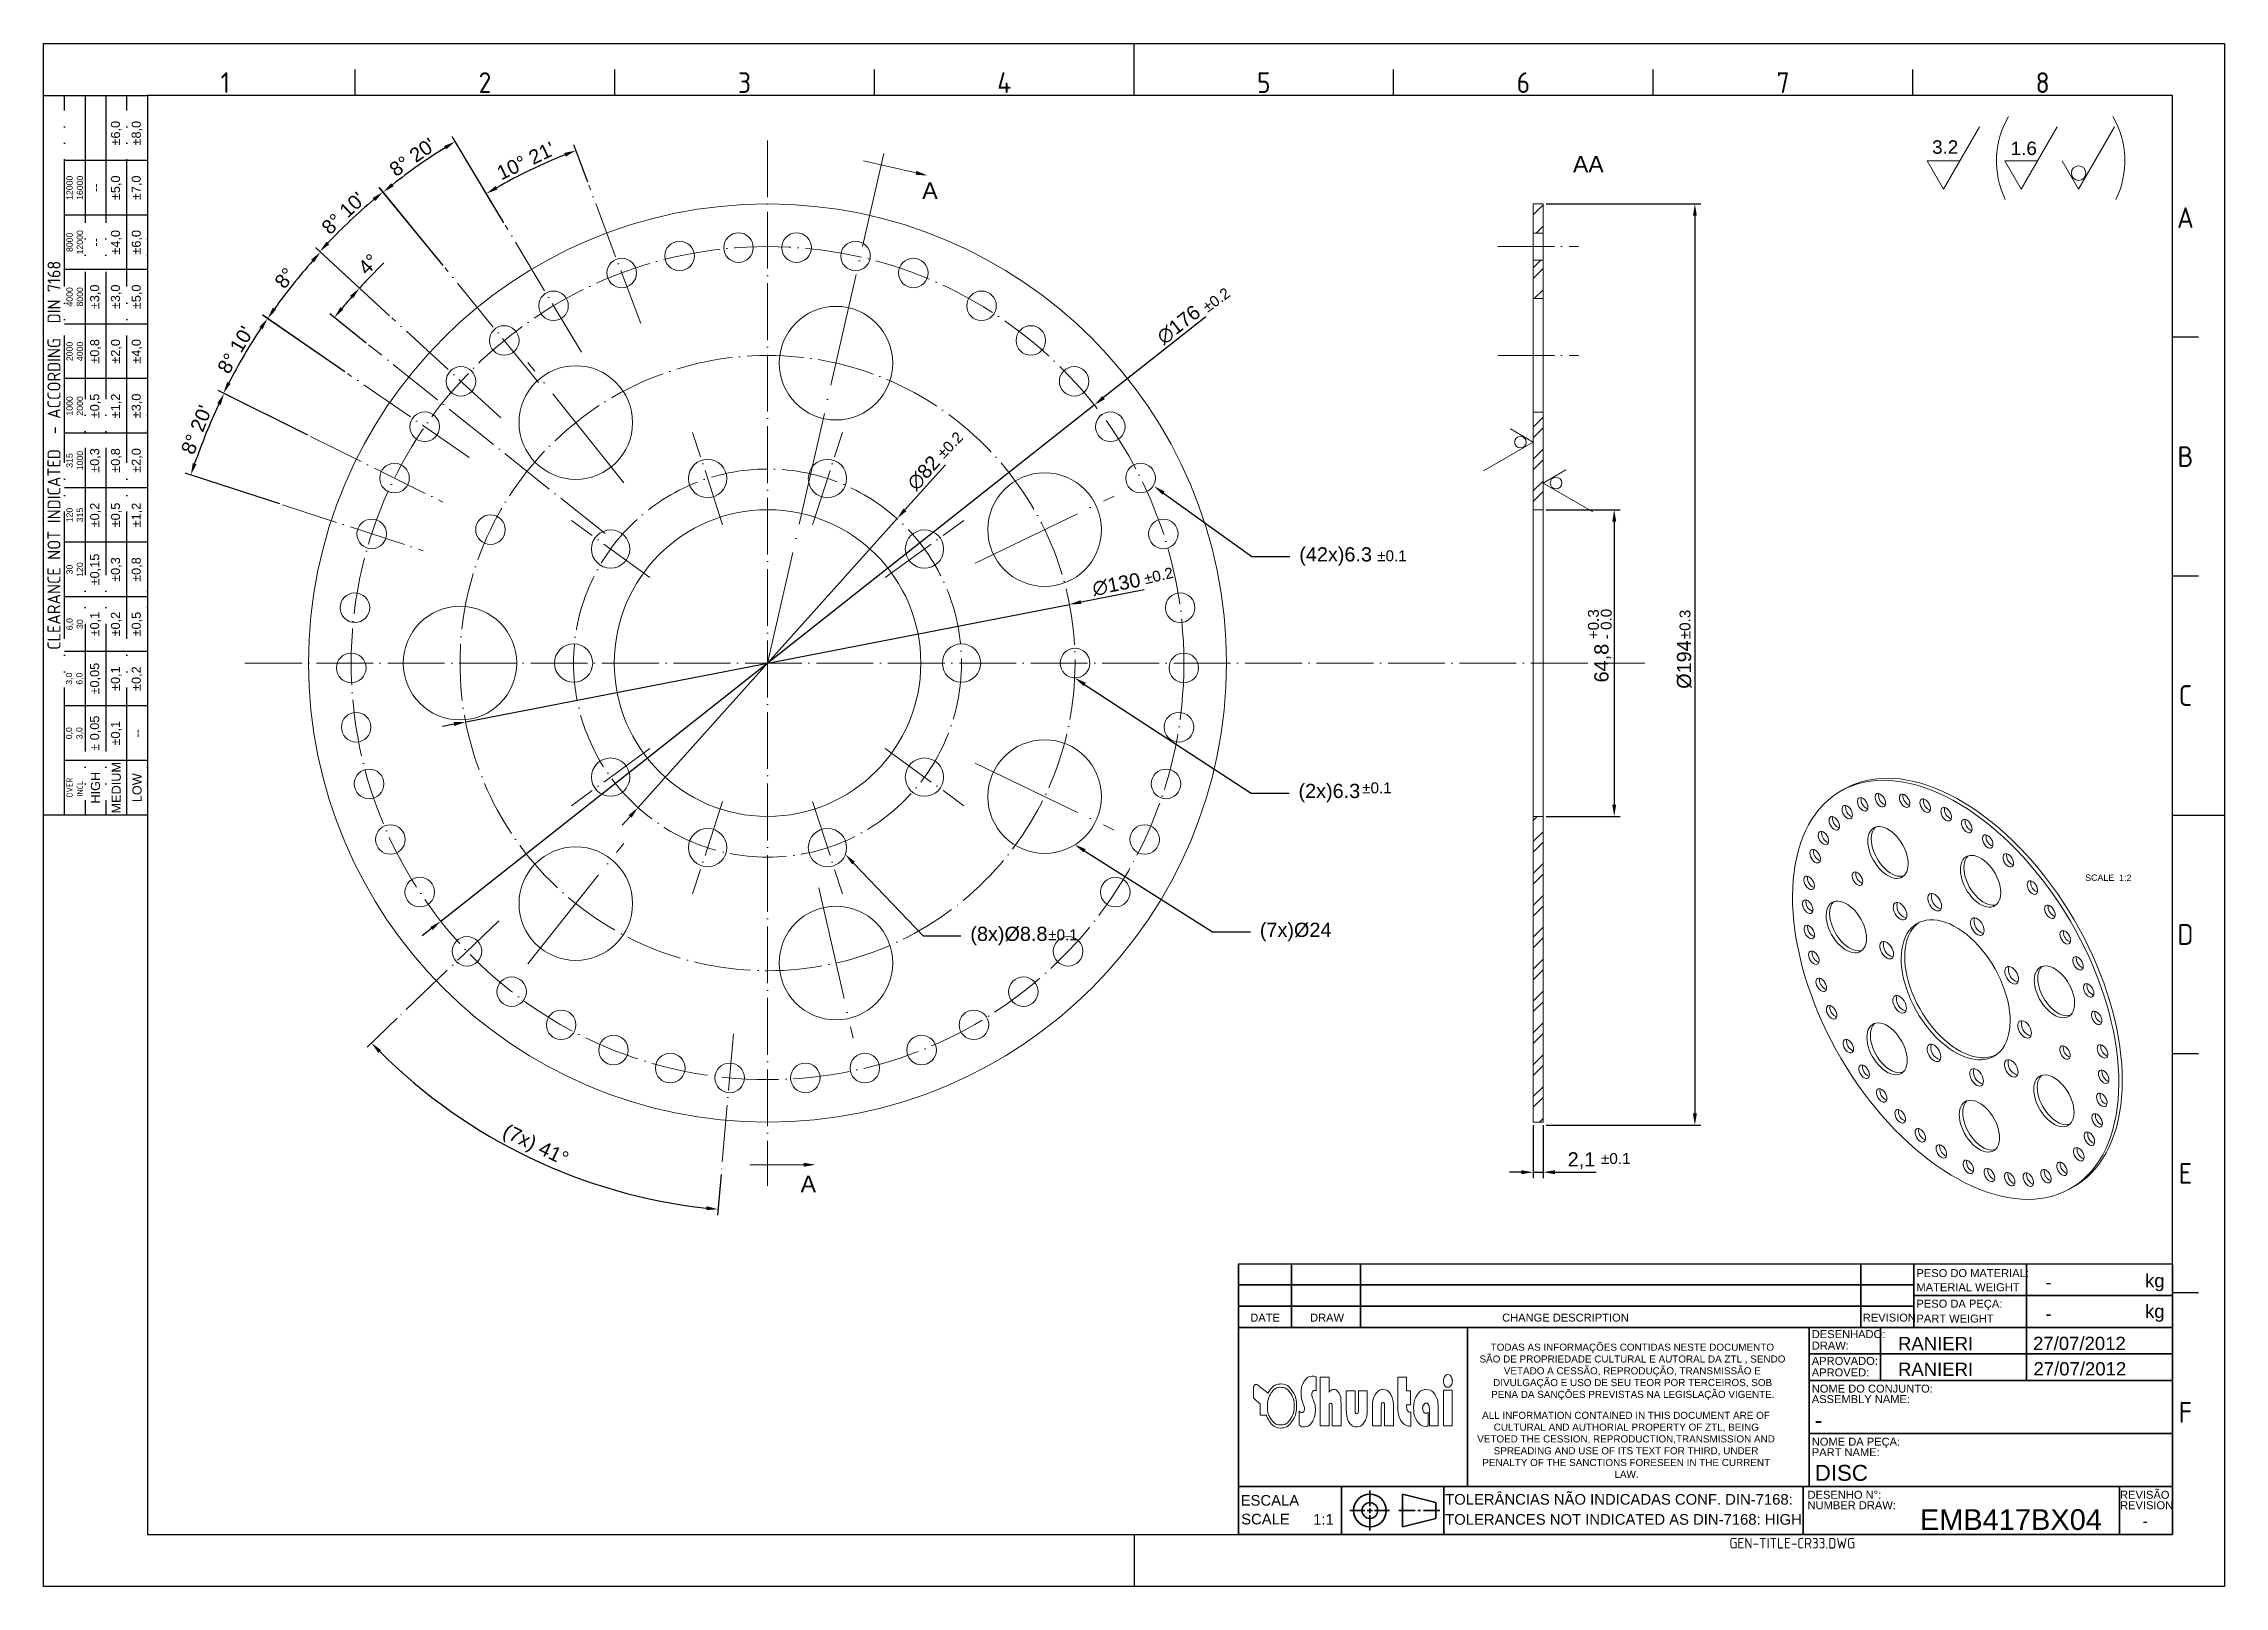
# Model space of a CAD drawing. Header units: millimetres. Extents: x 2761 to 3222, y 1093 to 1419.
import ezdxf
from ezdxf import colors
from ezdxf.entities.mleader import LeaderData, LeaderLine
from ezdxf.enums import TextEntityAlignment as Align
from ezdxf.math import Vec2, Vec3

# ---------------------------------------------------------------- set-up
doc = ezdxf.new("R2010")
doc.units = ezdxf.units.MM
for name, pattern in [('ACAD_ISO02W100', [15, 12, -3]), ('ACAD_ISO04W100', [30, 24, -3, 0, -3]), ('ACAD_ISO05W100', [33, 24, -3, 0, -3, 0, -3])]:
    doc.linetypes.add(name, pattern=pattern)
for name, color, linetype, lineweight in [('AM_0', 7, 'Continuous', 20), ('AM_4', 1, 'ACAD_ISO04W100', 15), ('AM_5', 3, 'Continuous', 15), ('AM_8', 40, 'ACAD_ISO02W100', 35), ('AM_BOR', 240, 'ACAD_ISO05W100', 20)]:
    doc.layers.add(name, color=color, linetype=linetype, lineweight=lineweight)
doc.styles.add('ACISOTS', font='isocp.shx', dxfattribs={"height": 1})
doc.styles.get("Standard").update_dxf_attribs({"font": 'arial.ttf'})
doc.dimstyles.new('ISO-25', dxfattribs={"dimtxt": 3, "dimasz": 2.5, "dimexe": 1.25, "dimexo": 0.625, "dimtad": 1, "dimtxsty": 'Standard', "dimcen": 2.5, "dimadec": 0, "dimazin": 0, "dimtfac": 1, "dimtmove": 0, "dimatfit": 3, "dimfxl": 1, "dimarcsym": 0})

msp = doc.modelspace()

# ---------------------------------------------------------------- texts
at = {"color": 0, "linetype": 'Continuous', "char_height": 1.49549, "attachment_point": 1}
for s, width, insert in [('\\pi2.3614;TODAS AS INFORMAÇÕES CONTIDAS NESTE DOCUMENTO \\P\\pi0.00035198;SÃO DE PROPRIEDADE CULTURAL E AUTORAL DA ZTL , SENDO \\P\\pi5.1336;VETADO A CESSÃO, REPRODUÇÃO, TRANSMISSÃO E \\P\\pi2.8873;DIVULGAÇÃO E USO DE SEU TEOR POR TERCEIROS, SOB \\P\\pi2.4553;PENA DA SANÇÕES PREVISTAS NA LEGISLAÇÃO VIGENTE.', 64.47511, (3064.268, 1144.322)), ('\\pi1.3785;ALL INFORMATION CONTAINED IN THIS DOCUMENT ARE OF \\P\\pi3.8247;CULTURAL AND AUTHORIAL PROPERTY OF ZTL, BEING  \\P\\pi0.34457;VETOED THE CESSION, REPRODUCTION,TRANSMISSION AND \\P\\pi3.8278;SPREADING AND USE OF ITS TEXT FOR THIRD, UNDER \\P\\pi1.4305;PENALTY OF THE SANCTIONS FORESEEN IN THE CURRENT \\P\\pi29.355;LAW.', 63.48341, (3063.437, 1129.927))]:
    msp.add_mtext_dynamic_manual_height_columns(s, width=width, gutter_width=12.5, heights=[0], dxfattribs=dict(at, insert=insert))
at = {"layer": 'AM_5'}
for s, width, insert, char_height, attachment_point in [('3.2', 18.23779, (3159.938, 1398.569), 2.8427, 1), ('1.6', 18.23779, (3176.542, 1398.294), 2.8427, 1), ('AA', 12.46166, (3084.009, 1395.268), 3.5, 1), ('A', 12.46166, (2946.486, 1386.186), 3.5, 7), ('%%P0.1', 18.23779, (3042.651, 1311.931), 2.3, 1), ('%%P0.1', 18.23779, (3039.474, 1262.9), 2.3, 1), ('%%P0.1', 18.23779, (2973.112, 1231.858), 2.3, 1), ('%%P0.1', 18.23779, (3089.951, 1184.591), 2.3, 1), ('A', 12.46166, (2920.775, 1179.801), 3.5, 1)]:
    msp.add_mtext_dynamic_manual_height_columns(s, width=width, gutter_width=12.5, heights=[0], dxfattribs=dict(at, insert=insert, char_height=char_height, attachment_point=attachment_point))
at = {"layer": 'AM_5', "char_height": 2.3, "attachment_point": 1}
for s, insert, rotation in [('%%P0.2', (3005.435, 1363.959), 36.00846), ('%%P0.2', (2949.34, 1332.742), 45.96183), ('%%P0.2', (2993.149, 1307.006), 13.11736), ('+0.3', (3087.191, 1293.152), 90), ('- 0.0', (3089.892, 1293.152), 90), ('%%P0.3', (3106.552, 1293.152), 90)]:
    msp.add_mtext_dynamic_manual_height_columns(s, width=18.23779, gutter_width=12.5, heights=[0], dxfattribs=dict(at, insert=insert, rotation=rotation))
at = {"layer": 'AM_8', "color": 0, "linetype": 'Continuous'}
for s, height, p in [('SCALE', 1.3416, (3192.287, 1242.099)), ('1:2', 1.3416, (3199.458, 1242.062)), ('PESO DO MATERIAL:', 1.68243, (3156.618, 1158.389)), ('MATERIAL WEIGHT', 1.68243, (3156.618, 1155.409)), ('kg', 2.804, (3204.939, 1156.238)), ('PESO DA PEÇA:', 1.68243, (3156.618, 1151.923)), ('kg', 2.804, (3204.939, 1149.768)), ('DATE', 1.6824, (3015.814, 1148.98)), ('DRAW', 1.6824, (3028.453, 1148.98)), ('CHANGE DESCRIPTION', 1.68243, (3069.049, 1148.98)), ('REVISION', 1.6824, (3145.281, 1148.98)), ('PART WEIGHT', 1.68243, (3156.618, 1148.783)), ('DESENHADO:', 1.6824, (3134.498, 1145.493)), ('DRAW:', 1.6824, (3134.498, 1143.073)), ('APROVADO:', 1.6824, (3134.498, 1139.827)), ('APROVED:', 1.6824, (3134.498, 1137.407)), ('NOME DO CONJUNTO:', 1.68243, (3134.498, 1133.983)), ('ASSEMBLY NAME:', 1.68243, (3134.498, 1131.768)), ('NOME DA PEÇA:', 1.68243, (3134.498, 1122.767)), ('PART NAME:', 1.6824, (3134.498, 1120.552)), ('ESCALA', 2.2432, (3013.787, 1110.092)), ('TOLERÂNCIAS NÃO INDICADAS CONF. DIN-7168:', 2.24324, (3057.006, 1110.3)), ('DESENHO N%%d:', 1.68243, (3133.604, 1111.551)), ('NUMBER DRAW:', 1.68243, (3133.604, 1109.336)), ('REVISÃO', 1.6824, (3199.659, 1111.551)), ('REVISION', 1.6824, (3199.659, 1109.336)), ('SCALE', 2.2432, (3013.892, 1106.128)), ('1:1', 2.2432, (3029.101, 1106.066)), ('TOLERANCES NOT INDICATED AS DIN-7168: HIGH', 2.24324, (3057.006, 1106.066))]:
    msp.add_text(s, height=height, dxfattribs=at).set_placement(p)
for p in [(3183.884, 1157.322), (3183.884, 1150.649)]:
    msp.add_attdef('-', text='', height=2.804, dxfattribs=at).set_placement(p, align=Align.MIDDLE_LEFT)
for tag, p, height in [('RANIERI', (3152.724, 1142.94), 2.804), ('27/07/2012', (3181.269, 1142.973), 2.804), ('RANIERI', (3152.721, 1137.514), 2.804), ('27/07/2012', (3181.359, 1137.607), 2.804), ('-', (3135.132, 1126.475), 3.365), ('DISC', (3135.132, 1115.344), 3.365), ('EMB417BX04', (3157.337, 1104.953), 4.387)]:
    msp.add_attdef(tag, p, '', height=height, dxfattribs=at)
msp.add_attdef('-', text='', height=2.193, dxfattribs=at).set_placement((3204.968, 1106.807), align=Align.MIDDLE_CENTER)
at = {"layer": 'AM_8', "color": 0, "linetype": 'Continuous', "style": 'ACISOTS'}
msp.add_attdef('GEN-TITLE-CR33.DWG', (3117.083, 1101.038), '', height=2.243, dxfattribs=at)

# ---------------------------------------------------------------- blocks, each defined once
blk = doc.blocks.new('A3 ZTL')
for p, q in [((19.57, 280.82), (19.57, 9.78)), ((401.17, 280.82), (19.57, 280.82)), ((401.17, 9.78), (401.17, 280.82)), ((19.57, 9.78), (401.17, 9.78))]:
    blk.add_line(p, q)
at = {"layer": 'AM_BOR', "color": 135, "linetype": 'Continuous', "lineweight": 25}
for p, q in [((0, 0), (0, 290.61)), ((0, 290.61), (410.96, 290.61)), ((410.96, 290.61), (410.96, 0)), ((410.96, 0), (0, 0))]:
    blk.add_line(p, q, dxfattribs=at)
at = {"layer": 'AM_BOR', "color": 135, "lineweight": 25}
for p, q in [((205.48, 280.82), (205.48, 290.61)), ((58.71, 280.82), (58.71, 285.71)), ((107.63, 280.82), (107.63, 285.71)), ((156.56, 280.82), (156.56, 285.71)), ((254.4, 280.82), (254.4, 285.71)), ((303.33, 280.82), (303.33, 285.71)), ((352.25, 280.82), (352.25, 285.71)), ((3.91, 145.3), (3.91, 280.82)), ((7.83, 280.82), (7.83, 145.3)), ((11.74, 280.82), (11.74, 145.3)), ((15.66, 145.3), (15.66, 280.82)), ((19.57, 268.59), (3.91, 268.59)), ((19.57, 258.32), (3.91, 258.32)), ((19.57, 248.04), (3.91, 248.04)), ((19.57, 237.77), (3.91, 237.77)), ((406.07, 235.32), (401.17, 235.32)), ((19.57, 227.5), (3.91, 227.5)), ((19.57, 217.22), (3.91, 217.22)), ((19.57, 206.95), (3.91, 206.95)), ((19.57, 196.67), (3.91, 196.67)), ((406.07, 190.31), (401.17, 190.31)), ((19.57, 186.4), (3.91, 186.4)), ((19.57, 176.13), (3.91, 176.13)), ((19.57, 165.85), (3.91, 165.85)), ((19.57, 155.58), (3.91, 155.58)), ((401.17, 145.3), (410.96, 145.3)), ((406.07, 100.29), (401.17, 100.29)), ((406.07, 55.28), (401.17, 55.28)), ((205.48, 9.78), (205.48, 0))]:
    blk.add_line(p, q, dxfattribs=at)
blk.add_lwpolyline([(19.57, 145.3), (0, 145.3), (0, 280.82), (19.57, 280.82)], close=True, dxfattribs=at)
at = {"layer": 'AM_BOR', "color": 135, "lineweight": 25, "style": 'ACISOTS'}
for s, p in [('1', (34.25, 283.27)), ('2', (83.17, 283.27)), ('3', (132.09, 283.27)), ('4', (181.02, 283.27)), ('5', (229.94, 283.27)), ('6', (278.86, 283.27)), ('7', (327.79, 283.27)), ('8', (376.71, 283.27)), ('A', (403.62, 257.83)), ('B', (403.62, 212.82)), ('C', (403.62, 167.81)), ('D', (403.62, 122.8)), ('E', (403.62, 77.79)), ('F', (403.62, 32.78))]:
    blk.add_text(s, height=3.91, dxfattribs=at).set_placement(p, align=Align.MIDDLE)
at = {"layer": 'AM_BOR', "color": 135, "lineweight": 25, "attachment_point": 5, "rotation": 90}
for s, insert, char_height, width in [('±6,0', (13.7, 273.73), 1.712, 10.274), ('±8,0', (17.61, 273.73), 1.712, 10.274), ('12000\\P16000', (5.87, 263.45), 1.174, 10.274), ('--', (9.78, 263.45), 1.712, 10.274), ('±5,0', (13.7, 263.45), 1.712, 10.274), ('±7,0', (17.61, 263.45), 1.712, 10.274), ('8000\\P12000', (5.87, 253.18), 1.174, 10.274), ('±4,0', (13.7, 253.18), 1.712, 10.274), ('±6,0', (17.61, 253.18), 1.712, 10.274), ('--', (9.78, 253.18), 1.712, 10.274), ('{\\Fisocp.shx|c0;CLEARANCE NOT INDICATED  - ACCORDING  DIN 7168}', (1.96, 213.06), 2.4462, 135.5186), ('4000\\P8000', (5.87, 242.91), 1.174, 10.274), ('±3,0', (9.78, 242.91), 1.712, 10.274), ('±3,0', (13.7, 242.91), 1.712, 10.274), ('±5,0', (17.61, 242.91), 1.712, 10.274), ('2000\\P4000', (5.87, 232.63), 1.174, 10.274), ('±0,8', (9.78, 232.63), 1.712, 10.274), ('±2,0', (13.7, 232.63), 1.712, 10.274), ('±4,0', (17.61, 232.63), 1.712, 10.274), ('1000\\P2000', (5.87, 222.36), 1.174, 10.274), ('±0,5', (9.78, 222.36), 1.712, 10.274), ('±1,2', (13.7, 222.36), 1.712, 10.274), ('±3,0', (17.61, 222.36), 1.712, 10.274), ('315\\P1000', (5.87, 212.08), 1.174, 10.274), ('±0,3', (9.78, 212.08), 1.712, 10.274), ('±0,8', (13.7, 212.08), 1.712, 10.274), ('±2,0', (17.61, 212.08), 1.712, 10.274), ('120\\P315', (5.87, 201.81), 1.174, 10.274), ('±0,2', (9.78, 201.81), 1.712, 10.274), ('±0,5', (13.7, 201.81), 1.712, 10.274), ('±1,2', (17.61, 201.81), 1.712, 10.274), ('±0,15', (9.78, 191.54), 1.712, 10.274), ('±0,3', (13.7, 191.54), 1.712, 10.274), ('±0,8', (17.61, 191.54), 1.712, 10.274), ('30\\P120', (5.87, 191.54), 1.174, 10.274), ('6,0\\P30', (5.87, 181.26), 1.174, 10.274), ('±0,1', (9.78, 181.26), 1.712, 10.274), ('±0,2', (13.7, 181.26), 1.712, 10.274), ('±0,5', (17.61, 181.26), 1.712, 10.274), ('±0,05', (9.78, 170.99), 1.712, 10.274), ('±0,1', (13.7, 170.99), 1.712, 10.274), ('±0,2', (17.61, 170.99), 1.712, 10.274), ('3,0\\P6,0', (5.87, 170.99), 1.174, 10.274), ('0,0\\P3,0', (5.87, 160.71), 1.174, 10.274), ('± 0,05', (9.78, 160.71), 1.712, 10.274), ('\\pt4.69206;±0,1', (13.7, 160.71), 1.7123, 10.274), ('--', (17.61, 160.71), 1.712, 10.274), ('{\\Fisocp.shx|c0;OVER\\PINCL.}', (5.87, 150.44), 1.1742, 10.274), ('HIGH', (9.78, 150.44), 1.712, 10.274), ('MEDIUM', (13.7, 150.44), 1.712, 10.274), ('LOW', (17.61, 150.44), 1.712, 10.274)]:
    blk.add_mtext(s, dxfattribs=dict(at, insert=insert, char_height=char_height, width=width))
blk = doc.blocks.new('*D11')
at = {"layer": 'AM_5', "color": 0, "lineweight": -2, "transparency": 16777216}
for p, q in [((3075.63, 1190.48), (3075.63, 1179.3)), ((3077.73, 1190.48), (3077.73, 1179.3)), ((3073.13, 1180.55), (3070.63, 1180.55)), ((3075.63, 1180.55), (3077.73, 1180.55)), ((3080.23, 1180.55), (3088.91, 1180.55))]:
    blk.add_line(p, q, dxfattribs=at)
at = {"layer": 'AM_5', "color": 0, "transparency": 16777216}
for points in [[(3073.13, 1180.96), (3073.13, 1180.13), (3075.63, 1180.55)], [(3080.23, 1180.96), (3080.23, 1180.13), (3077.73, 1180.55)]]:
    blk.add_solid(points, dxfattribs=at)
at = {"layer": 'Defpoints', "color": 0, "transparency": 16777216}
for p in [(3075.63, 1191.11), (3077.73, 1191.11), (3077.73, 1180.55)]:
    blk.add_point(p, dxfattribs=at)
at = {"layer": 'AM_5', "color": 0, "transparency": 16777216, "insert": (3085.82, 1182.98), "char_height": 3, "attachment_point": 5}
blk.add_mtext('2,1', dxfattribs=at)
blk = doc.blocks.new('*D12')
at = {"layer": 'AM_5', "color": 0, "lineweight": -2, "transparency": 16777216}
for p, q in [((3078.35, 1385.11), (3111.04, 1385.11)), ((3109.79, 1382.61), (3109.79, 1192.98)), ((3078.35, 1190.48), (3111.04, 1190.48))]:
    blk.add_line(p, q, dxfattribs=at)
at = {"layer": 'AM_5', "color": 0, "transparency": 16777216}
for points in [[(3109.37, 1382.61), (3110.21, 1382.61), (3109.79, 1385.11)], [(3109.37, 1192.98), (3110.21, 1192.98), (3109.79, 1190.48)]]:
    blk.add_solid(points, dxfattribs=at)
at = {"layer": 'Defpoints', "color": 0, "transparency": 16777216}
for p in [(3077.73, 1385.11), (3077.73, 1190.48), (3109.79, 1190.48)]:
    blk.add_point(p, dxfattribs=at)
at = {"layer": 'AM_5', "color": 0, "transparency": 16777216, "insert": (3107.55, 1287.8), "char_height": 3, "attachment_point": 5, "rotation": 90}
blk.add_mtext('%%C194', dxfattribs=at)
blk = doc.blocks.new('*D13')
at = {"layer": 'AM_5', "color": 0, "lineweight": -2, "transparency": 16777216}
for p, q in [((2829.26, 1369.15), (2832.67, 1372.7)), ((2833.91, 1361.48), (2826.63, 1368.17)), ((2828.98, 1355.73), (2821.25, 1361.9))]:
    blk.add_line(p, q, dxfattribs=at)
for start, end in [(136.2053, 137.4286), (138.6518, 140.2053)]:
    blk.add_arc((2913.78, 1288.11), 117.1, start, end, dxfattribs=at)
at = {"layer": 'AM_5', "color": 0, "transparency": 16777216}
for points in [[(2825.57, 1365.75), (2826.18, 1365.19), (2827.55, 1367.33)], [(2824.13, 1362.79), (2823.49, 1363.32), (2822.23, 1361.12)]]:
    blk.add_solid(points, dxfattribs=at)
at = {"layer": 'Defpoints', "color": 0, "transparency": 16777216}
for p in [(2823.95, 1363.23), (2834.37, 1361.06), (2829.47, 1355.34), (2857.4, 1339.91), (2879.46, 1315.48)]:
    blk.add_point(p, dxfattribs=at)
at = {"layer": 'AM_5', "color": 0, "transparency": 16777216, "insert": (2829.43, 1372.4), "char_height": 3, "attachment_point": 5, "rotation": 46.2053}
blk.add_mtext('4°', dxfattribs=at)
blk = doc.blocks.new('*D14')
at = {"layer": 'AM_5', "color": 0, "lineweight": -2, "transparency": 16777216}
for p, q in [((2833.91, 1361.48), (2818.36, 1375.76)), ((2824.47, 1349.65), (2807.09, 1361.63))]:
    blk.add_line(p, q, dxfattribs=at)
blk.add_arc((2913.78, 1288.11), 128.32, 138.5448, 144.3123, dxfattribs=at)
at = {"layer": 'AM_5', "color": 0, "transparency": 16777216}
for points in [[(2817.3, 1373.34), (2817.92, 1372.78), (2819.28, 1374.92)], [(2809.9, 1362.73), (2809.22, 1363.21), (2808.12, 1360.92)]]:
    blk.add_solid(points, dxfattribs=at)
at = {"layer": 'Defpoints', "color": 0, "transparency": 16777216}
for p in [(2815.35, 1370.43), (2834.37, 1361.06), (2824.99, 1349.3), (2857.4, 1339.91), (2850.74, 1331.56)]:
    blk.add_point(p, dxfattribs=at)
at = {"layer": 'AM_5', "color": 0, "transparency": 16777216, "insert": (2811.77, 1369.46), "char_height": 3, "attachment_point": 5, "rotation": 51.4286}
blk.add_mtext('8°', dxfattribs=at)
blk = doc.blocks.new('*D15')
at = {"layer": 'AM_5', "color": 0, "lineweight": -2, "transparency": 16777216}
for p, q in [((2824.47, 1349.65), (2807.07, 1361.64)), ((2816.61, 1336.29), (2797.67, 1345.67))]:
    blk.add_line(p, q, dxfattribs=at)
blk.add_arc((2913.78, 1288.11), 128.34, 146.5447, 152.5125, dxfattribs=at)
at = {"layer": 'AM_5', "color": 0, "transparency": 16777216}
for points in [[(2806.36, 1359.1), (2807.05, 1358.63), (2808.1, 1360.93)], [(2800.3, 1347.16), (2799.56, 1347.53), (2798.79, 1345.12)]]:
    blk.add_solid(points, dxfattribs=at)
at = {"layer": 'Defpoints', "color": 0, "transparency": 16777216}
for p in [(2804.75, 1355.81), (2824.99, 1349.3), (2817.17, 1336.01), (2850.74, 1331.56), (2845.18, 1322.12)]:
    blk.add_point(p, dxfattribs=at)
at = {"layer": 'AM_5', "color": 0, "transparency": 16777216, "insert": (2801.31, 1354.29), "char_height": 3, "attachment_point": 5, "rotation": 59.5286}
blk.add_mtext("8%%d 10'", dxfattribs=at)
blk = doc.blocks.new('*D16')
at = {"layer": 'AM_5', "color": 0, "lineweight": -2, "transparency": 16777216}
for p, q in [((2816.61, 1336.29), (2797.79, 1345.61)), ((2810.67, 1321.75), (2790.7, 1328.27))]:
    blk.add_line(p, q, dxfattribs=at)
blk.add_arc((2913.78, 1288.11), 128.21, 154.7458, 160.8114, dxfattribs=at)
at = {"layer": 'AM_5', "color": 0, "transparency": 16777216}
for points in [[(2797.45, 1342.99), (2798.2, 1342.63), (2798.91, 1345.06)], [(2793.09, 1330.12), (2792.3, 1330.38), (2791.89, 1327.88)]]:
    blk.add_solid(points, dxfattribs=at)
at = {"layer": 'Defpoints', "color": 0, "transparency": 16777216}
for p in [(2796.3, 1339.45), (2817.17, 1336.01), (2811.26, 1321.56), (2845.18, 1322.12), (2840.99, 1311.86)]:
    blk.add_point(p, dxfattribs=at)
at = {"layer": 'AM_5', "color": 0, "transparency": 16777216, "insert": (2793.09, 1337.41), "char_height": 3, "attachment_point": 5, "rotation": 67.7786}
blk.add_mtext("8%%d 20'", dxfattribs=at)
blk = doc.blocks.new('*D17')
at = {"layer": 'AM_5', "color": 0, "lineweight": -2, "transparency": 16777216}
for p, q in [((2845.19, 1372.13), (2831.72, 1388.62)), ((2833.91, 1361.48), (2818.22, 1375.89))]:
    blk.add_line(p, q, dxfattribs=at)
blk.add_arc((2913.78, 1288.11), 128.51, 130.3432, 136.3139, dxfattribs=at)
at = {"layer": 'AM_5', "color": 0, "transparency": 16777216}
for points in [[(2830.32, 1386.38), (2830.86, 1385.74), (2832.51, 1387.66)], [(2821.16, 1376.59), (2820.55, 1377.16), (2819.14, 1375.05)]]:
    blk.add_solid(points, dxfattribs=at)
at = {"layer": 'Defpoints', "color": 0, "transparency": 16777216}
for p in [(2827.86, 1383.67), (2845.58, 1371.64), (2834.37, 1361.06), (2865.36, 1347.42), (2857.4, 1339.91)]:
    blk.add_point(p, dxfattribs=at)
at = {"layer": 'AM_5', "color": 0, "transparency": 16777216, "insert": (2824.12, 1383.16), "char_height": 3, "attachment_point": 5, "rotation": 43.3286}
blk.add_mtext("8%%d 10'", dxfattribs=at)
blk = doc.blocks.new('*D18')
at = {"layer": 'AM_5', "color": 0, "lineweight": -2, "transparency": 16777216}
for p, q in [((2858.04, 1381.15), (2847.12, 1399.37)), ((2845.19, 1372.13), (2831.75, 1388.58))]:
    blk.add_line(p, q, dxfattribs=at)
blk.add_arc((2913.78, 1288.11), 128.45, 122.0437, 128.1135, dxfattribs=at)
at = {"layer": 'AM_5', "color": 0, "transparency": 16777216}
for points in [[(2845.41, 1397.35), (2845.85, 1396.64), (2847.76, 1398.3)], [(2834.76, 1388.85), (2834.24, 1389.5), (2832.55, 1387.61)]]:
    blk.add_solid(points, dxfattribs=at)
at = {"layer": 'Defpoints', "color": 0, "transparency": 16777216}
for p in [(2842.52, 1394.98), (2858.36, 1380.61), (2845.58, 1371.64), (2874.43, 1353.79), (2865.36, 1347.42)]:
    blk.add_point(p, dxfattribs=at)
at = {"layer": 'AM_5', "color": 0, "transparency": 16777216, "insert": (2838.72, 1395), "char_height": 3, "attachment_point": 5, "rotation": 35.0786}
blk.add_mtext("8%%d 20'", dxfattribs=at)
blk = doc.blocks.new('*D19')
at = {"layer": 'AM_5', "color": 0, "lineweight": -2, "transparency": 16777216}
for p, q in [((2875.8, 1389.7), (2872.85, 1397.58)), ((2858.04, 1381.15), (2853.71, 1388.36))]:
    blk.add_line(p, q, dxfattribs=at)
blk.add_arc((2913.78, 1288.11), 115.62, 111.7389, 119.6897, dxfattribs=at)
at = {"layer": 'AM_5', "color": 0, "transparency": 16777216}
for points in [[(2870.81, 1395.89), (2871.11, 1395.12), (2873.29, 1396.41)], [(2856.73, 1388.19), (2856.31, 1388.91), (2854.36, 1387.29)]]:
    blk.add_solid(points, dxfattribs=at)
at = {"layer": 'Defpoints', "color": 0, "transparency": 16777216}
for p in [(2866.8, 1393.75), (2876.02, 1389.12), (2858.36, 1380.61), (2886.97, 1359.83), (2874.43, 1353.79)]:
    blk.add_point(p, dxfattribs=at)
at = {"layer": 'AM_5', "color": 0, "transparency": 16777216, "insert": (2862.68, 1394.22), "char_height": 3, "attachment_point": 5, "rotation": 25.7143}
blk.add_mtext("10%%d 21'", dxfattribs=at)
blk = doc.blocks.new('*D20')
at = {"layer": 'AM_5', "color": 0, "lineweight": -2, "transparency": 16777216}
for p, q in [((2835.48, 1213.06), (2829.15, 1206.99)), ((2903.99, 1180.09), (2903.23, 1171.46))]:
    blk.add_line(p, q, dxfattribs=at)
blk.add_arc((2913.47, 1287.81), 115.55, 225.0254, 263.7328, dxfattribs=at)
at = {"layer": 'AM_5', "color": 0, "transparency": 16777216}
for points in [[(2831.5, 1205.78), (2832.1, 1206.36), (2830.05, 1207.85)], [(2900.89, 1173.37), (2900.81, 1172.54), (2903.34, 1172.71)]]:
    blk.add_solid(points, dxfattribs=at)
at = {"layer": 'Defpoints', "color": 0, "transparency": 16777216}
for p in [(2856.98, 1233.66), (2835.93, 1213.49), (2906.6, 1209.75), (2851.41, 1190.34), (2904.05, 1180.71)]:
    blk.add_point(p, dxfattribs=at)
at = {"layer": 'AM_5', "color": 0, "transparency": 16777216, "insert": (2864.62, 1185.96), "char_height": 3, "attachment_point": 5, "rotation": 334.3791}
blk.add_mtext('(7x) 41%%d', dxfattribs=at)
blk = doc.blocks.new('*D21')
at = {"layer": 'AM_5', "color": 0, "lineweight": -2, "transparency": 16777216}
for p, q in [((2951.38, 1330.03), (2942.82, 1320.49)), ((2886.41, 1257.59), (2941.16, 1318.63)), ((2884.74, 1255.72), (2883.07, 1253.86))]:
    blk.add_line(p, q, dxfattribs=at)
at = {"layer": 'AM_5', "color": 0, "transparency": 16777216}
for points in [[(2942.51, 1320.77), (2943.13, 1320.21), (2941.16, 1318.63)], [(2884.43, 1256), (2885.05, 1255.45), (2886.41, 1257.59)]]:
    blk.add_solid(points, dxfattribs=at)
at = {"layer": 'Defpoints', "color": 0, "transparency": 16777216}
for p in [(2941.16, 1318.63), (2886.41, 1257.59)]:
    blk.add_point(p, dxfattribs=at)
at = {"layer": 'AM_5', "color": 0, "transparency": 16777216, "insert": (2946.78, 1328.26), "char_height": 3, "attachment_point": 5, "rotation": 48.1138}
blk.add_mtext('∅82', dxfattribs=at)
blk = doc.blocks.new('*D22')
at = {"layer": 'AM_5', "color": 0, "lineweight": -2, "transparency": 16777216}
for p, q in [((2849.98, 1275.7), (2977.59, 1300.52)), ((2993.42, 1303.6), (2980.04, 1301)), ((2847.52, 1275.22), (2845.07, 1274.74))]:
    blk.add_line(p, q, dxfattribs=at)
at = {"layer": 'AM_5', "color": 0, "transparency": 16777216}
for points in [[(2979.96, 1301.4), (2980.12, 1300.59), (2977.59, 1300.52)], [(2847.44, 1275.63), (2847.6, 1274.81), (2849.98, 1275.7)]]:
    blk.add_solid(points, dxfattribs=at)
at = {"layer": 'Defpoints', "color": 0, "transparency": 16777216}
for p in [(2977.59, 1300.52), (2849.98, 1275.7)]:
    blk.add_point(p, dxfattribs=at)
at = {"layer": 'AM_5', "color": 0, "transparency": 16777216, "insert": (2987.53, 1304.73), "char_height": 3, "attachment_point": 5, "rotation": 11.0064}
blk.add_mtext('∅130', dxfattribs=at)
blk = doc.blocks.new('*D23')
at = {"layer": 'AM_5', "color": 0, "lineweight": -2, "transparency": 16777216}
for p, q in [((3006.45, 1361.27), (2984.81, 1344.19)), ((2844.71, 1233.58), (2982.85, 1342.64)), ((2842.75, 1232.03), (2840.79, 1230.48))]:
    blk.add_line(p, q, dxfattribs=at)
at = {"layer": 'AM_5', "color": 0, "transparency": 16777216}
for points in [[(2984.55, 1344.52), (2985.07, 1343.86), (2982.85, 1342.64)], [(2842.49, 1232.35), (2843.01, 1231.7), (2844.71, 1233.58)]]:
    blk.add_solid(points, dxfattribs=at)
at = {"layer": 'Defpoints', "color": 0, "transparency": 16777216}
for p in [(2982.85, 1342.64), (2844.71, 1233.58)]:
    blk.add_point(p, dxfattribs=at)
at = {"layer": 'AM_5', "color": 0, "transparency": 16777216, "insert": (3000.69, 1359.58), "char_height": 3, "attachment_point": 5, "rotation": 38.2924}
blk.add_mtext('∅176', dxfattribs=at)
blk = doc.blocks.new('*D24')
at = {"layer": 'AM_5', "color": 0, "lineweight": -2, "transparency": 16777216}
for p, q in [((3078.35, 1320.51), (3093.99, 1320.51)), ((3092.74, 1318.01), (3092.74, 1258.21)), ((3078.35, 1255.71), (3093.99, 1255.71))]:
    blk.add_line(p, q, dxfattribs=at)
at = {"layer": 'AM_5', "color": 0, "transparency": 16777216}
for points in [[(3092.33, 1318.01), (3093.16, 1318.01), (3092.74, 1320.51)], [(3092.33, 1258.21), (3093.16, 1258.21), (3092.74, 1255.71)]]:
    blk.add_solid(points, dxfattribs=at)
at = {"layer": 'Defpoints', "color": 0, "transparency": 16777216}
for p in [(3077.73, 1320.51), (3077.73, 1255.71), (3092.74, 1255.71)]:
    blk.add_point(p, dxfattribs=at)
at = {"layer": 'AM_5', "color": 0, "transparency": 16777216, "insert": (3090.31, 1288.11), "char_height": 3, "attachment_point": 5, "rotation": 90}
blk.add_mtext('64,8', dxfattribs=at)

# ---------------------------------------------------------------- dimensions: what is measured, and where the dimension line sits
at = {"layer": 'AM_5'}
for base, line1, line2, text, picture, middle in [((2842.518, 1394.983), ((2865.36, 1347.419), (2845.584, 1371.642)), ((2874.429, 1353.788), (2858.357, 1380.612)), "8%%d 20'", '*D18', (2838.72, 1394.996)), ((2866.799, 1393.751), ((2886.968, 1359.827), (2876.017, 1389.116)), ((2874.429, 1353.788), (2858.357, 1380.612)), "10%%d 21'", '*D19', (2862.681, 1394.221)), ((2827.855, 1383.667), ((2857.395, 1339.907), (2834.367, 1361.061)), ((2865.36, 1347.419), (2845.584, 1371.642)), "8%%d 10'", '*D17', (2824.121, 1383.16)), ((2804.749, 1355.812), ((2850.735, 1331.555), (2824.987, 1349.299)), ((2817.167, 1336.008), (2845.183, 1322.119)), "8%%d 10'", '*D15', (2801.306, 1354.286)), ((2796.296, 1339.449), ((2811.265, 1321.56), (2840.992, 1311.86)), ((2817.167, 1336.008), (2845.183, 1322.119)), "8%%d 20'", '*D16', (2793.094, 1337.413)), ((2851.409, 1190.34), ((2906.601, 1209.751), (2904.046, 1180.712)), ((2856.976, 1233.661), (2835.931, 1213.49)), '(7x) 41%%d', '*D20', (2864.624, 1185.959))]:
    dim = msp.add_angular_dim_2l(base=base, line1=line1, line2=line2, text=text, dimstyle='ISO-25', dxfattribs=at)
    dim.commit()
    dim.dimension.update_dxf_attribs({"geometry": picture, "text_midpoint": middle})
dim = msp.add_linear_dim(base=(3109.79, 1190.484), p1=(3077.726, 1385.109), p2=(3077.726, 1190.484), angle=90, text='%%C194', dimstyle='ISO-25', dxfattribs=at)
dim.commit()
dim.dimension.update_dxf_attribs({"geometry": '*D12', "text_midpoint": (3107.549, 1287.796)})
for base, line2, picture, middle in [((2815.345, 1370.428), ((2850.735, 1331.555), (2824.987, 1349.299)), '*D14', (2811.77, 1369.46)), ((2823.954, 1363.229), ((2879.465, 1315.475), (2829.472, 1355.344)), '*D13', (2829.428, 1372.398))]:
    dim = msp.add_angular_dim_2l(base=base, line1=((2857.395, 1339.907), (2834.367, 1361.061)), line2=line2, dimstyle='ISO-25', dxfattribs=at)
    dim.commit()
    dim.dimension.update_dxf_attribs({"geometry": picture, "text_midpoint": middle})
for p1, p2, picture, middle in [((2844.714, 1233.577), (2982.849, 1342.64), '*D23', (3002.074, 1357.819)), ((2886.408, 1257.585), (2941.156, 1318.632), '*D21', (2948.448, 1326.764))]:
    dim = msp.add_diameter_dim_2p(p1=p1, p2=p2, dimstyle='ISO-25', dxfattribs=at)
    dim.commit()
    dim.dimension.update_dxf_attribs({"geometry": picture, "text_midpoint": middle, "dimtype": 163})
dim = msp.add_linear_dim(base=(3092.743, 1255.709), p1=(3077.726, 1320.509), p2=(3077.726, 1255.709), angle=90, dimstyle='ISO-25', dxfattribs=at)
dim.commit()
dim.dimension.update_dxf_attribs({"geometry": '*D24', "text_midpoint": (3090.315, 1288.109)})
dim = msp.add_diameter_dim_2p(p1=(2849.977, 1275.699), p2=(2977.586, 1300.518), dimstyle='ISO-25', dxfattribs=at)
dim.commit()
dim.dimension.update_dxf_attribs({"geometry": '*D22', "text_midpoint": (2987.53, 1304.735)})
dim = msp.add_linear_dim(base=(3077.726, 1180.548), p1=(3075.626, 1191.109), p2=(3077.726, 1191.109), dimstyle='ISO-25', dxfattribs=at)
dim.commit()
dim.dimension.update_dxf_attribs({"geometry": '*D11', "text_midpoint": (3085.818, 1182.976)})

# ---------------------------------------------------------------- hatches: boundary and pattern name
at = {"layer": 'AM_4'}
h = msp.add_hatch(dxfattribs=at)
h.set_pattern_fill('ANSI32', color=1, scale=0.5)
h.paths.add_polyline_path([(3077.726, 1385.109), (3075.626, 1385.109), (3075.626, 1378.973), (3077.726, 1378.973)])
h.paths.add_polyline_path([(3077.726, 1373.227), (3075.626, 1373.227), (3075.626, 1365.107), (3077.726, 1365.107)])
h.paths.add_polyline_path([(3077.726, 1341.109), (3075.626, 1341.109), (3075.626, 1320.509), (3077.726, 1320.509)])
h.paths.add_polyline_path([(3077.726, 1255.709), (3075.626, 1255.709), (3075.626, 1191.109), (3077.726, 1191.109)])

# ---------------------------------------------------------------- linework, layer by layer
at = {"color": 7, "linetype": 'Continuous', "lineweight": 15}
for p, q in [((3141.302, 1261.461), (3140.563, 1261.032)), ((3075.626, 1191.109), (3077.726, 1191.109)), ((3189.261, 1177.142), (3190, 1177.571))]:
    msp.add_line(p, q, dxfattribs=at)
at = {"linetype": 'Continuous'}
msp.add_line((3013.33, 1161.217), (3210.734, 1161.217), dxfattribs=at)
at = {"color": 7, "linetype": 'Continuous', "lineweight": 15, "flags": 128}
for points in [[(3199.395, 1199.289), (3199.37, 1201.061), (3199.277, 1202.867), (3199.117, 1204.705), (3198.89, 1206.571), (3198.596, 1208.462), (3198.237, 1210.374), (3197.812, 1212.303), (3197.323, 1214.244), (3196.77, 1216.196), (3196.155, 1218.153), (3195.479, 1220.112), (3194.743, 1222.069), (3193.949, 1224.02), (3193.098, 1225.961), (3192.191, 1227.889), (3191.231, 1229.8), (3190.22, 1231.69), (3189.159, 1233.555), (3188.051, 1235.392), (3186.897, 1237.197), (3185.701, 1238.966), (3184.463, 1240.696), (3183.188, 1242.385), (3181.876, 1244.027), (3180.532, 1245.621), (3179.157, 1247.163), (3177.754, 1248.65), (3176.326, 1250.079), (3174.875, 1251.447), (3173.405, 1252.752), (3171.918, 1253.991), (3170.418, 1255.162), (3168.907, 1256.262), (3167.388, 1257.289), (3165.864, 1258.242), (3164.338, 1259.118), (3162.814, 1259.915), (3161.293, 1260.633), (3159.78, 1261.269), (3158.277, 1261.823), (3156.787, 1262.293), (3155.312, 1262.679), (3153.857, 1262.979), (3152.423, 1263.193), (3151.013, 1263.321), (3149.631, 1263.363), (3148.278, 1263.317), (3146.958, 1263.185), (3145.674, 1262.967), (3144.427, 1262.663), (3143.22, 1262.273), (3142.055, 1261.8), (3140.936, 1261.242), (3139.863, 1260.602), (3138.839, 1259.88), (3137.866, 1259.079), (3136.947, 1258.2), (3136.082, 1257.244), (3135.273, 1256.213), (3134.523, 1255.109), (3133.831, 1253.935), (3133.201, 1252.693), (3132.633, 1251.385), (3132.128, 1250.014), (3131.687, 1248.582), (3131.312, 1247.093), (3131.002, 1245.549), (3130.758, 1243.953), (3130.581, 1242.308), (3130.472, 1240.618), (3130.43, 1238.885), (3130.455, 1237.114), (3130.548, 1235.308), (3130.708, 1233.47), (3130.935, 1231.603), (3131.229, 1229.712), (3131.588, 1227.801), (3132.013, 1225.872), (3132.502, 1223.93), (3133.055, 1221.979), (3133.67, 1220.022), (3134.346, 1218.063), (3135.082, 1216.106), (3135.876, 1214.155), (3136.727, 1212.213), (3137.634, 1210.285), (3138.594, 1208.375), (3139.605, 1206.485), (3140.666, 1204.62), (3141.774, 1202.783), (3142.928, 1200.978), (3144.124, 1199.209), (3145.361, 1197.478), (3146.637, 1195.79), (3147.948, 1194.148), (3149.293, 1192.554), (3150.668, 1191.012), (3152.071, 1189.525), (3153.499, 1188.096), (3154.95, 1186.728), (3156.42, 1185.423), (3157.907, 1184.184), (3159.407, 1183.013), (3160.918, 1181.913), (3162.437, 1180.885), (3163.961, 1179.933), (3165.486, 1179.057), (3167.011, 1178.259), (3168.531, 1177.542), (3170.045, 1176.905), (3171.548, 1176.352), (3173.038, 1175.881), (3174.513, 1175.496), (3175.968, 1175.196), (3177.402, 1174.981), (3178.812, 1174.854), (3180.194, 1174.812), (3181.547, 1174.858), (3182.866, 1174.989), (3184.151, 1175.208), (3185.398, 1175.512), (3186.605, 1175.901), (3187.77, 1176.375), (3188.889, 1176.933), (3189.962, 1177.573), (3190.986, 1178.294), (3191.958, 1179.095), (3192.878, 1179.975), (3193.743, 1180.931), (3194.552, 1181.962), (3195.302, 1183.065), (3195.993, 1184.239), (3196.624, 1185.481), (3197.192, 1186.789), (3197.697, 1188.161), (3198.138, 1189.592), (3198.513, 1191.082), (3198.823, 1192.626), (3199.067, 1194.222), (3199.244, 1195.867), (3199.353, 1197.557), (3199.395, 1199.289)], [(3200.134, 1199.718), (3200.108, 1201.489), (3200.015, 1203.296), (3199.855, 1205.134), (3199.628, 1207), (3199.335, 1208.891), (3198.975, 1210.802), (3198.55, 1212.731), (3198.061, 1214.673), (3197.509, 1216.625), (3196.894, 1218.582), (3196.217, 1220.541), (3195.481, 1222.497), (3194.687, 1224.449), (3193.836, 1226.39), (3192.93, 1228.318), (3191.97, 1230.229), (3190.958, 1232.118), (3189.898, 1233.984), (3188.789, 1235.82), (3187.636, 1237.625), (3186.439, 1239.395), (3185.202, 1241.125), (3183.926, 1242.813), (3182.615, 1244.456), (3181.27, 1246.05), (3179.895, 1247.591), (3178.492, 1249.078), (3177.064, 1250.507), (3175.613, 1251.876), (3174.143, 1253.181), (3172.657, 1254.42), (3171.156, 1255.59), (3169.645, 1256.691), (3168.126, 1257.718), (3166.602, 1258.671), (3165.077, 1259.546), (3163.552, 1260.344), (3162.032, 1261.062), (3160.518, 1261.698), (3159.015, 1262.252), (3157.525, 1262.722), (3156.05, 1263.107), (3154.595, 1263.408), (3153.161, 1263.622), (3151.751, 1263.75), (3150.369, 1263.791), (3149.017, 1263.746), (3147.697, 1263.614), (3146.412, 1263.396), (3145.165, 1263.092), (3143.958, 1262.702), (3142.794, 1262.228), (3141.674, 1261.671), (3141.302, 1261.461)], [(3146.372, 1257.639), (3146.339, 1257.976), (3146.238, 1258.333), (3146.075, 1258.685), (3145.862, 1259.012), (3145.61, 1259.293), (3145.337, 1259.51), (3145.059, 1259.65), (3144.794, 1259.703), (3144.558, 1259.667), (3144.366, 1259.543), (3144.23, 1259.34), (3144.16, 1259.07), (3144.158, 1258.75), (3144.226, 1258.4), (3144.359, 1258.043), (3144.548, 1257.7), (3144.783, 1257.394), (3145.047, 1257.143), (3145.325, 1256.964), (3145.599, 1256.866), (3145.851, 1256.858), (3146.067, 1256.939), (3146.232, 1257.103), (3146.336, 1257.342), (3146.372, 1257.639)], [(3150.092, 1258.5), (3150.058, 1258.837), (3149.957, 1259.194), (3149.795, 1259.546), (3149.581, 1259.873), (3149.33, 1260.154), (3149.057, 1260.371), (3148.779, 1260.511), (3148.513, 1260.564), (3148.277, 1260.528), (3148.086, 1260.404), (3147.95, 1260.201), (3147.879, 1259.931), (3147.878, 1259.611), (3147.946, 1259.261), (3148.078, 1258.904), (3148.268, 1258.561), (3148.502, 1258.255), (3148.767, 1258.004), (3149.044, 1257.825), (3149.318, 1257.727), (3149.571, 1257.719), (3149.786, 1257.8), (3149.951, 1257.964), (3150.055, 1258.203), (3150.092, 1258.5)], [(3153.006, 1259.668), (3153.04, 1259.33), (3153.141, 1258.974), (3153.303, 1258.622), (3153.517, 1258.295), (3153.768, 1258.014), (3154.041, 1257.797), (3154.319, 1257.657), (3154.585, 1257.604), (3154.821, 1257.64), (3155.012, 1257.764), (3155.148, 1257.967), (3155.219, 1258.237), (3155.22, 1258.557), (3155.152, 1258.907), (3155.02, 1259.264), (3154.83, 1259.606), (3154.596, 1259.913), (3154.331, 1260.164), (3154.054, 1260.343), (3153.78, 1260.44), (3153.527, 1260.449), (3153.312, 1260.368), (3153.147, 1260.204), (3153.043, 1259.965), (3153.006, 1259.668)], [(3153.794, 1260.438), (3153.781, 1260.394), (3153.745, 1260.096)], [(3157.358, 1258.637), (3157.391, 1258.3), (3157.493, 1257.944), (3157.655, 1257.591), (3157.869, 1257.264), (3158.12, 1256.983), (3158.393, 1256.766), (3158.671, 1256.627), (3158.936, 1256.573), (3159.172, 1256.61), (3159.364, 1256.733), (3159.5, 1256.937), (3159.57, 1257.207), (3159.572, 1257.526), (3159.504, 1257.876), (3159.371, 1258.233), (3159.182, 1258.576), (3158.948, 1258.882), (3158.683, 1259.133), (3158.405, 1259.313), (3158.131, 1259.41), (3157.879, 1259.418), (3157.663, 1259.338), (3157.498, 1259.173), (3157.394, 1258.934), (3157.358, 1258.637)], [(3158.145, 1259.407), (3158.133, 1259.363), (3158.096, 1259.066)], [(3138.139, 1254.901), (3138.173, 1254.564), (3138.274, 1254.208), (3138.436, 1253.855), (3138.65, 1253.528), (3138.901, 1253.247), (3139.175, 1253.03), (3139.453, 1252.891), (3139.718, 1252.837), (3139.954, 1252.874), (3140.146, 1252.997), (3140.281, 1253.201), (3140.352, 1253.471), (3140.353, 1253.791), (3140.286, 1254.14), (3140.153, 1254.497), (3139.963, 1254.84), (3139.729, 1255.146), (3139.465, 1255.397), (3139.187, 1255.577), (3138.913, 1255.674), (3138.66, 1255.682), (3138.445, 1255.602), (3138.28, 1255.437), (3138.176, 1255.198), (3138.139, 1254.901)], [(3138.927, 1255.671), (3138.914, 1255.627), (3138.878, 1255.33)], [(3143.101, 1255.982), (3143.068, 1256.319), (3142.967, 1256.676), (3142.804, 1257.028), (3142.591, 1257.355), (3142.339, 1257.636), (3142.066, 1257.853), (3141.788, 1257.993), (3141.523, 1258.046), (3141.287, 1258.01), (3141.095, 1257.886), (3140.96, 1257.683), (3140.889, 1257.413), (3140.887, 1257.093), (3140.955, 1256.743), (3141.088, 1256.386), (3141.277, 1256.043), (3141.512, 1255.737), (3141.776, 1255.486), (3142.054, 1255.307), (3142.328, 1255.209), (3142.58, 1255.201), (3142.796, 1255.282), (3142.961, 1255.446), (3143.065, 1255.685), (3143.101, 1255.982)], [(3161.79, 1256.818), (3161.824, 1256.481), (3161.925, 1256.125), (3162.087, 1255.772), (3162.301, 1255.445), (3162.552, 1255.164), (3162.825, 1254.947), (3163.103, 1254.808), (3163.369, 1254.755), (3163.605, 1254.791), (3163.796, 1254.915), (3163.932, 1255.118), (3164.003, 1255.388), (3164.004, 1255.708), (3163.936, 1256.057), (3163.804, 1256.414), (3163.614, 1256.757), (3163.38, 1257.063), (3163.115, 1257.314), (3162.837, 1257.494), (3162.564, 1257.591), (3162.311, 1257.6), (3162.096, 1257.519), (3161.931, 1257.354), (3161.827, 1257.116), (3161.79, 1256.818)], [(3162.578, 1257.588), (3162.565, 1257.544), (3162.529, 1257.247)], [(3168.377, 1253.037), (3168.343, 1253.374), (3168.242, 1253.73), (3168.08, 1254.083), (3167.866, 1254.41), (3167.615, 1254.691), (3167.341, 1254.908), (3167.063, 1255.048), (3166.798, 1255.101), (3166.562, 1255.064), (3166.37, 1254.941), (3166.235, 1254.737), (3166.164, 1254.467), (3166.163, 1254.148), (3166.23, 1253.798), (3166.363, 1253.441), (3166.553, 1253.098), (3166.787, 1252.792), (3167.051, 1252.541), (3167.329, 1252.361), (3167.603, 1252.264), (3167.856, 1252.256), (3168.071, 1252.336), (3168.236, 1252.501), (3168.34, 1252.74), (3168.377, 1253.037)], [(3135.85, 1251.776), (3135.883, 1251.438), (3135.984, 1251.082), (3136.147, 1250.729), (3136.36, 1250.402), (3136.612, 1250.122), (3136.885, 1249.905), (3137.163, 1249.765), (3137.428, 1249.712), (3137.664, 1249.748), (3137.856, 1249.872), (3137.991, 1250.075), (3138.062, 1250.345), (3138.064, 1250.665), (3137.996, 1251.015), (3137.863, 1251.372), (3137.674, 1251.714), (3137.439, 1252.021), (3137.175, 1252.272), (3136.897, 1252.451), (3136.623, 1252.548), (3136.371, 1252.557), (3136.155, 1252.476), (3135.99, 1252.311), (3135.886, 1252.073), (3135.85, 1251.776)], [(3136.637, 1252.545), (3136.625, 1252.502), (3136.588, 1252.204)], [(3154.87, 1245.658), (3154.84, 1246.291), (3154.742, 1246.953), (3154.579, 1247.633), (3154.354, 1248.321), (3154.069, 1249.005), (3153.73, 1249.675), (3153.342, 1250.321), (3152.91, 1250.931), (3152.442, 1251.497), (3151.945, 1252.009), (3151.427, 1252.46), (3150.896, 1252.843), (3150.36, 1253.15), (3149.828, 1253.378), (3149.308, 1253.523), (3148.809, 1253.583), (3148.338, 1253.556), (3147.903, 1253.443), (3147.511, 1253.246), (3147.167, 1252.968), (3146.877, 1252.613), (3146.647, 1252.188), (3146.478, 1251.698), (3146.375, 1251.151), (3146.339, 1250.556), (3146.369, 1249.923), (3146.467, 1249.261), (3146.629, 1248.581), (3146.855, 1247.893), (3147.139, 1247.209), (3147.479, 1246.539), (3147.867, 1245.893), (3148.299, 1245.283), (3148.767, 1244.717), (3149.264, 1244.204), (3149.782, 1243.753), (3150.313, 1243.371), (3150.849, 1243.064), (3151.381, 1242.835), (3151.9, 1242.691), (3152.4, 1242.631), (3152.87, 1242.658), (3153.306, 1242.771), (3153.698, 1242.968), (3154.042, 1243.246), (3154.331, 1243.6), (3154.562, 1244.026), (3154.73, 1244.516), (3154.834, 1245.063), (3154.87, 1245.658)], [(3147.984, 1253.471), (3147.905, 1253.397), (3147.616, 1253.042), (3147.385, 1252.616), (3147.217, 1252.126), (3147.113, 1251.579), (3147.077, 1250.985), (3147.108, 1250.351), (3147.205, 1249.689), (3147.368, 1249.009), (3147.593, 1248.322), (3147.878, 1247.637), (3148.217, 1246.967), (3148.606, 1246.322), (3149.037, 1245.711), (3149.505, 1245.145), (3150.002, 1244.633), (3150.52, 1244.182), (3151.052, 1243.8), (3151.587, 1243.492), (3152.119, 1243.264), (3152.639, 1243.119), (3153.138, 1243.06), (3153.609, 1243.087), (3153.963, 1243.171)], [(3172.802, 1249.77), (3172.768, 1250.108), (3172.667, 1250.464), (3172.505, 1250.817), (3172.291, 1251.144), (3172.04, 1251.424), (3171.767, 1251.641), (3171.489, 1251.781), (3171.223, 1251.834), (3170.987, 1251.798), (3170.796, 1251.674), (3170.66, 1251.471), (3170.589, 1251.201), (3170.588, 1250.881), (3170.656, 1250.532), (3170.789, 1250.174), (3170.978, 1249.832), (3171.212, 1249.525), (3171.477, 1249.274), (3171.755, 1249.095), (3172.028, 1248.998), (3172.281, 1248.989), (3172.497, 1249.07), (3172.661, 1249.235), (3172.765, 1249.473), (3172.802, 1249.77)], [(3134.115, 1247.945), (3134.148, 1247.608), (3134.249, 1247.252), (3134.411, 1246.899), (3134.625, 1246.572), (3134.876, 1246.291), (3135.15, 1246.074), (3135.428, 1245.934), (3135.693, 1245.881), (3135.929, 1245.918), (3136.121, 1246.041), (3136.256, 1246.245), (3136.327, 1246.515), (3136.328, 1246.834), (3136.261, 1247.184), (3136.128, 1247.541), (3135.938, 1247.884), (3135.704, 1248.19), (3135.44, 1248.441), (3135.162, 1248.621), (3134.888, 1248.718), (3134.635, 1248.726), (3134.42, 1248.646), (3134.255, 1248.481), (3134.151, 1248.242), (3134.115, 1247.945)], [(3134.902, 1248.715), (3134.889, 1248.671), (3134.853, 1248.374)], [(3174.444, 1239.558), (3174.413, 1240.192), (3174.315, 1240.854), (3174.153, 1241.534), (3173.927, 1242.221), (3173.643, 1242.906), (3173.303, 1243.576), (3172.915, 1244.221), (3172.483, 1244.832), (3172.015, 1245.398), (3171.518, 1245.91), (3171, 1246.361), (3170.469, 1246.743), (3169.933, 1247.051), (3169.401, 1247.279), (3168.882, 1247.424), (3168.382, 1247.483), (3167.912, 1247.456), (3167.476, 1247.344), (3167.084, 1247.147), (3166.74, 1246.869), (3166.451, 1246.514), (3166.22, 1246.088), (3166.052, 1245.598), (3165.948, 1245.051), (3165.912, 1244.457), (3165.942, 1243.823), (3166.04, 1243.161), (3166.203, 1242.481), (3166.428, 1241.794), (3166.713, 1241.109), (3167.052, 1240.439), (3167.44, 1239.794), (3167.872, 1239.183), (3168.34, 1238.617), (3168.837, 1238.105), (3169.355, 1237.654), (3169.886, 1237.272), (3170.422, 1236.964), (3170.954, 1236.736), (3171.474, 1236.591), (3171.973, 1236.532), (3172.444, 1236.559), (3172.879, 1236.671), (3173.271, 1236.868), (3173.615, 1237.146), (3173.905, 1237.501), (3174.135, 1237.927), (3174.304, 1238.417), (3174.407, 1238.964), (3174.444, 1239.558)], [(3167.557, 1247.372), (3167.479, 1247.297), (3167.189, 1246.943), (3166.958, 1246.517), (3166.79, 1246.027), (3166.687, 1245.48), (3166.65, 1244.885), (3166.681, 1244.252), (3166.778, 1243.59), (3166.941, 1242.91), (3167.167, 1242.222), (3167.451, 1241.538), (3167.79, 1240.868), (3168.179, 1240.222), (3168.61, 1239.612), (3169.079, 1239.046), (3169.576, 1238.533), (3170.094, 1238.083), (3170.625, 1237.7), (3171.161, 1237.393), (3171.692, 1237.165), (3172.212, 1237.02), (3172.711, 1236.96), (3173.182, 1236.987), (3173.536, 1237.072)], [(3177.14, 1245.812), (3177.106, 1246.149), (3177.005, 1246.506), (3176.843, 1246.858), (3176.629, 1247.185), (3176.378, 1247.466), (3176.104, 1247.683), (3175.826, 1247.823), (3175.561, 1247.876), (3175.325, 1247.839), (3175.133, 1247.716), (3174.998, 1247.513), (3174.927, 1247.243), (3174.926, 1246.923), (3174.993, 1246.573), (3175.126, 1246.216), (3175.316, 1245.873), (3175.55, 1245.567), (3175.814, 1245.316), (3176.092, 1245.136), (3176.366, 1245.039), (3176.619, 1245.031), (3176.834, 1245.112), (3176.999, 1245.276), (3177.103, 1245.515), (3177.14, 1245.812)], [(3135.041, 1241.029), (3135.007, 1241.367), (3134.906, 1241.723), (3134.744, 1242.076), (3134.53, 1242.403), (3134.279, 1242.683), (3134.006, 1242.9), (3133.728, 1243.04), (3133.462, 1243.093), (3133.226, 1243.057), (3133.035, 1242.933), (3132.899, 1242.73), (3132.828, 1242.46), (3132.827, 1242.14), (3132.895, 1241.79), (3133.027, 1241.433), (3133.217, 1241.091), (3133.451, 1240.784), (3133.716, 1240.533), (3133.993, 1240.354), (3134.267, 1240.257), (3134.52, 1240.248), (3134.735, 1240.329), (3134.9, 1240.494), (3135.004, 1240.732), (3135.041, 1241.029)], [(3145.26, 1241.917), (3145.226, 1242.254), (3145.125, 1242.61), (3144.963, 1242.963), (3144.749, 1243.29), (3144.498, 1243.571), (3144.224, 1243.788), (3143.946, 1243.927), (3143.681, 1243.98), (3143.445, 1243.944), (3143.253, 1243.82), (3143.118, 1243.617), (3143.047, 1243.347), (3143.046, 1243.027), (3143.114, 1242.678), (3143.246, 1242.32), (3143.436, 1241.978), (3143.67, 1241.672), (3143.935, 1241.421), (3144.212, 1241.241), (3144.486, 1241.144), (3144.739, 1241.135), (3144.954, 1241.216), (3145.119, 1241.381), (3145.223, 1241.619), (3145.26, 1241.917)], [(3180.027, 1241.313), (3180.061, 1240.976), (3180.162, 1240.619), (3180.324, 1240.267), (3180.538, 1239.94), (3180.789, 1239.659), (3181.062, 1239.442), (3181.34, 1239.302), (3181.606, 1239.249), (3181.842, 1239.286), (3182.033, 1239.409), (3182.169, 1239.612), (3182.24, 1239.882), (3182.241, 1240.202), (3182.173, 1240.552), (3182.04, 1240.909), (3181.851, 1241.252), (3181.617, 1241.558), (3181.352, 1241.809), (3181.074, 1241.989), (3180.801, 1242.086), (3180.548, 1242.094), (3180.332, 1242.013), (3180.168, 1241.849), (3180.064, 1241.61), (3180.027, 1241.313)], [(3180.815, 1242.083), (3180.802, 1242.039), (3180.766, 1241.742)], [(3134.74, 1235.997), (3134.707, 1236.335), (3134.606, 1236.691), (3134.443, 1237.044), (3134.23, 1237.371), (3133.978, 1237.651), (3133.705, 1237.868), (3133.427, 1238.008), (3133.162, 1238.061), (3132.926, 1238.025), (3132.734, 1237.901), (3132.599, 1237.698), (3132.528, 1237.428), (3132.526, 1237.108), (3132.594, 1236.758), (3132.727, 1236.401), (3132.916, 1236.059), (3133.151, 1235.752), (3133.415, 1235.501), (3133.693, 1235.322), (3133.967, 1235.225), (3134.219, 1235.216), (3134.435, 1235.297), (3134.6, 1235.462), (3134.704, 1235.7), (3134.74, 1235.997)], [(3146.071, 1229.905), (3146.041, 1230.538), (3145.943, 1231.2), (3145.78, 1231.88), (3145.555, 1232.568), (3145.27, 1233.252), (3144.931, 1233.922), (3144.543, 1234.568), (3144.111, 1235.178), (3143.643, 1235.744), (3143.146, 1236.257), (3142.628, 1236.708), (3142.097, 1237.09), (3141.561, 1237.397), (3141.029, 1237.625), (3140.509, 1237.77), (3140.01, 1237.83), (3139.539, 1237.803), (3139.104, 1237.69), (3138.712, 1237.493), (3138.368, 1237.215), (3138.078, 1236.86), (3137.848, 1236.435), (3137.679, 1235.945), (3137.576, 1235.398), (3137.54, 1234.803), (3137.57, 1234.17), (3137.668, 1233.508), (3137.83, 1232.828), (3138.056, 1232.14), (3138.341, 1231.456), (3138.68, 1230.786), (3139.068, 1230.14), (3139.5, 1229.53), (3139.968, 1228.964), (3140.465, 1228.451), (3140.983, 1228), (3141.514, 1227.618), (3142.05, 1227.311), (3142.582, 1227.083), (3143.101, 1226.938), (3143.601, 1226.878), (3144.071, 1226.905), (3144.507, 1227.018), (3144.899, 1227.215), (3145.243, 1227.493), (3145.532, 1227.847), (3145.763, 1228.273), (3145.932, 1228.763), (3146.035, 1229.31), (3146.071, 1229.905)], [(3139.185, 1237.718), (3139.106, 1237.644), (3138.817, 1237.289), (3138.586, 1236.863), (3138.418, 1236.373), (3138.314, 1235.827), (3138.278, 1235.232), (3138.309, 1234.598), (3138.406, 1233.936), (3138.569, 1233.256), (3138.794, 1232.569), (3139.079, 1231.884), (3139.418, 1231.214), (3139.807, 1230.569), (3140.238, 1229.958), (3140.706, 1229.392), (3141.203, 1228.88), (3141.721, 1228.429), (3142.253, 1228.047), (3142.788, 1227.739), (3143.32, 1227.511), (3143.84, 1227.366), (3144.339, 1227.307), (3144.81, 1227.334), (3145.164, 1227.418)], [(3154.608, 1234.87), (3154.576, 1235.245), (3154.478, 1235.64), (3154.319, 1236.039), (3154.106, 1236.421), (3153.849, 1236.77), (3153.561, 1237.068), (3153.254, 1237.303), (3152.943, 1237.462), (3152.642, 1237.538), (3152.366, 1237.529), (3152.128, 1237.434), (3151.938, 1237.257), (3151.806, 1237.008), (3151.737, 1236.697), (3151.736, 1236.339), (3151.801, 1235.952), (3151.93, 1235.552), (3152.117, 1235.159), (3152.353, 1234.792), (3152.628, 1234.466), (3152.927, 1234.198), (3153.238, 1234.001), (3153.545, 1233.882), (3153.835, 1233.848), (3154.094, 1233.901), (3154.309, 1234.038), (3154.471, 1234.252), (3154.572, 1234.534), (3154.608, 1234.87)], [(3161.924, 1236.766), (3161.892, 1237.141), (3161.794, 1237.537), (3161.635, 1237.936), (3161.422, 1238.318), (3161.166, 1238.667), (3160.877, 1238.965), (3160.57, 1239.199), (3160.259, 1239.359), (3159.959, 1239.435), (3159.683, 1239.426), (3159.445, 1239.33), (3159.255, 1239.154), (3159.123, 1238.904), (3159.054, 1238.594), (3159.052, 1238.236), (3159.118, 1237.848), (3159.247, 1237.449), (3159.434, 1237.056), (3159.67, 1236.688), (3159.944, 1236.363), (3160.244, 1236.095), (3160.554, 1235.897), (3160.862, 1235.779), (3161.152, 1235.745), (3161.41, 1235.798), (3161.626, 1235.934), (3161.788, 1236.149), (3161.889, 1236.43), (3161.924, 1236.766)], [(3183.718, 1236.197), (3183.752, 1235.86), (3183.853, 1235.504), (3184.015, 1235.151), (3184.229, 1234.824), (3184.48, 1234.543), (3184.753, 1234.326), (3185.031, 1234.187), (3185.297, 1234.133), (3185.533, 1234.17), (3185.724, 1234.293), (3185.86, 1234.497), (3185.931, 1234.767), (3185.932, 1235.086), (3185.864, 1235.436), (3185.732, 1235.793), (3185.542, 1236.136), (3185.308, 1236.442), (3185.043, 1236.693), (3184.766, 1236.873), (3184.492, 1236.97), (3184.239, 1236.978), (3184.024, 1236.898), (3183.859, 1236.733), (3183.755, 1236.494), (3183.718, 1236.197)], [(3184.506, 1236.967), (3184.493, 1236.923), (3184.457, 1236.626)], [(3135.087, 1230.664), (3135.053, 1231.002), (3134.952, 1231.358), (3134.79, 1231.711), (3134.576, 1232.038), (3134.325, 1232.319), (3134.052, 1232.536), (3133.774, 1232.675), (3133.508, 1232.728), (3133.272, 1232.692), (3133.081, 1232.568), (3132.945, 1232.365), (3132.874, 1232.095), (3132.873, 1231.775), (3132.941, 1231.426), (3133.073, 1231.068), (3133.263, 1230.726), (3133.497, 1230.419), (3133.762, 1230.169), (3134.039, 1229.989), (3134.313, 1229.892), (3134.566, 1229.883), (3134.781, 1229.964), (3134.946, 1230.129), (3135.05, 1230.367), (3135.087, 1230.664)], [(3176.43, 1212.474), (3176.401, 1213.506), (3176.305, 1214.571), (3176.142, 1215.662), (3175.913, 1216.774), (3175.619, 1217.899), (3175.262, 1219.031), (3174.845, 1220.163), (3174.37, 1221.289), (3173.839, 1222.402), (3173.255, 1223.495), (3172.623, 1224.563), (3171.945, 1225.599), (3171.226, 1226.596), (3170.47, 1227.549), (3169.682, 1228.453), (3168.865, 1229.301), (3168.025, 1230.09), (3167.167, 1230.814), (3166.296, 1231.47), (3165.417, 1232.052), (3164.534, 1232.559), (3163.654, 1232.986), (3162.781, 1233.332), (3161.921, 1233.595), (3161.079, 1233.772), (3160.258, 1233.863), (3159.466, 1233.867), (3158.705, 1233.785), (3157.98, 1233.616), (3157.296, 1233.362), (3156.657, 1233.025), (3156.067, 1232.605), (3155.528, 1232.107), (3155.044, 1231.531), (3154.618, 1230.883), (3154.253, 1230.166), (3153.95, 1229.383), (3153.712, 1228.54), (3153.539, 1227.642), (3153.433, 1226.693), (3153.394, 1225.7), (3153.423, 1224.668), (3153.52, 1223.604), (3153.683, 1222.512), (3153.912, 1221.401), (3154.206, 1220.276), (3154.562, 1219.144), (3154.98, 1218.012), (3155.455, 1216.886), (3155.986, 1215.773), (3156.57, 1214.679), (3157.202, 1213.612), (3157.88, 1212.576), (3158.599, 1211.579), (3159.355, 1210.626), (3160.143, 1209.722), (3160.96, 1208.873), (3161.8, 1208.085), (3162.658, 1207.36), (3163.529, 1206.705), (3164.408, 1206.122), (3165.291, 1205.616), (3166.171, 1205.188), (3167.043, 1204.842), (3167.904, 1204.58), (3168.746, 1204.403), (3169.567, 1204.312), (3170.359, 1204.307), (3171.12, 1204.39), (3171.845, 1204.558), (3172.529, 1204.812), (3173.168, 1205.15), (3173.758, 1205.569), (3174.297, 1206.068), (3174.781, 1206.643), (3175.206, 1207.292), (3175.572, 1208.009), (3175.875, 1208.791), (3176.113, 1209.634), (3176.286, 1210.533), (3176.392, 1211.481), (3176.43, 1212.474)], [(3157.157, 1233.298), (3156.805, 1233.034), (3156.266, 1232.535), (3155.783, 1231.96), (3155.357, 1231.312), (3154.991, 1230.594), (3154.689, 1229.812), (3154.45, 1228.969), (3154.277, 1228.071), (3154.171, 1227.122), (3154.133, 1226.129), (3154.162, 1225.097), (3154.258, 1224.032), (3154.421, 1222.941), (3154.651, 1221.83), (3154.944, 1220.705), (3155.301, 1219.573), (3155.718, 1218.44), (3156.194, 1217.315), (3156.725, 1216.202), (3157.308, 1215.108), (3157.941, 1214.04), (3158.618, 1213.005), (3159.337, 1212.007), (3160.093, 1211.054), (3160.882, 1210.151), (3161.698, 1209.302), (3162.538, 1208.513), (3163.396, 1207.789), (3164.267, 1207.134), (3165.147, 1206.551), (3166.029, 1206.044), (3166.909, 1205.617), (3167.782, 1205.271), (3168.642, 1205.009), (3169.485, 1204.831), (3170.305, 1204.74), (3171.098, 1204.736), (3171.859, 1204.818), (3172.583, 1204.987), (3173.267, 1205.241), (3173.406, 1205.306)], [(3170.932, 1231.595), (3170.9, 1231.969), (3170.802, 1232.365), (3170.643, 1232.764), (3170.43, 1233.146), (3170.174, 1233.495), (3169.885, 1233.793), (3169.578, 1234.028), (3169.267, 1234.187), (3168.967, 1234.263), (3168.691, 1234.254), (3168.453, 1234.158), (3168.263, 1233.982), (3168.131, 1233.733), (3168.062, 1233.422), (3168.06, 1233.064), (3168.125, 1232.677), (3168.255, 1232.277), (3168.442, 1231.884), (3168.678, 1231.517), (3168.952, 1231.191), (3169.252, 1230.923), (3169.562, 1230.725), (3169.87, 1230.607), (3170.16, 1230.573), (3170.418, 1230.626), (3170.634, 1230.763), (3170.796, 1230.977), (3170.897, 1231.259), (3170.932, 1231.595)], [(3186.956, 1230.804), (3186.989, 1230.466), (3187.09, 1230.11), (3187.253, 1229.757), (3187.466, 1229.43), (3187.717, 1229.149), (3187.991, 1228.932), (3188.269, 1228.793), (3188.534, 1228.74), (3188.77, 1228.776), (3188.962, 1228.9), (3189.097, 1229.103), (3189.168, 1229.373), (3189.169, 1229.693), (3189.102, 1230.042), (3188.969, 1230.4), (3188.779, 1230.742), (3188.545, 1231.049), (3188.281, 1231.299), (3188.003, 1231.479), (3187.729, 1231.576), (3187.476, 1231.585), (3187.261, 1231.504), (3187.096, 1231.339), (3186.992, 1231.101), (3186.956, 1230.804)], [(3187.743, 1231.573), (3187.73, 1231.529), (3187.694, 1231.232)], [(3133.813, 1226.496), (3133.846, 1226.158), (3133.947, 1225.802), (3134.11, 1225.45), (3134.323, 1225.123), (3134.575, 1224.842), (3134.848, 1224.625), (3135.126, 1224.485), (3135.391, 1224.432), (3135.627, 1224.468), (3135.819, 1224.592), (3135.954, 1224.795), (3136.025, 1225.065), (3136.027, 1225.385), (3135.959, 1225.735), (3135.826, 1226.092), (3135.636, 1226.434), (3135.402, 1226.741), (3135.138, 1226.992), (3134.86, 1227.171), (3134.586, 1227.268), (3134.334, 1227.277), (3134.118, 1227.196), (3133.953, 1227.032), (3133.849, 1226.793), (3133.813, 1226.496)], [(3134.6, 1227.266), (3134.587, 1227.222), (3134.551, 1226.924)], [(3151.777, 1226.629), (3151.745, 1227.004), (3151.647, 1227.4), (3151.488, 1227.798), (3151.275, 1228.181), (3151.019, 1228.529), (3150.73, 1228.828), (3150.423, 1229.062), (3150.112, 1229.221), (3149.812, 1229.298), (3149.536, 1229.288), (3149.297, 1229.193), (3149.108, 1229.016), (3148.975, 1228.767), (3148.907, 1228.456), (3148.905, 1228.099), (3148.97, 1227.711), (3149.1, 1227.311), (3149.287, 1226.919), (3149.523, 1226.551), (3149.797, 1226.225), (3150.097, 1225.958), (3150.407, 1225.76), (3150.715, 1225.641), (3151.005, 1225.607), (3151.263, 1225.66), (3151.479, 1225.797), (3151.641, 1226.011), (3151.742, 1226.293), (3151.777, 1226.629)], [(3191.88, 1224.047), (3191.847, 1224.384), (3191.745, 1224.74), (3191.583, 1225.093), (3191.369, 1225.42), (3191.118, 1225.701), (3190.845, 1225.918), (3190.567, 1226.057), (3190.302, 1226.111), (3190.066, 1226.074), (3189.874, 1225.95), (3189.738, 1225.747), (3189.668, 1225.477), (3189.666, 1225.157), (3189.734, 1224.808), (3189.867, 1224.451), (3190.056, 1224.108), (3190.291, 1223.802), (3190.555, 1223.551), (3190.833, 1223.371), (3191.107, 1223.274), (3191.359, 1223.266), (3191.575, 1223.346), (3191.74, 1223.511), (3191.844, 1223.749), (3191.88, 1224.047)], [(3135.39, 1220.78), (3135.423, 1220.442), (3135.524, 1220.086), (3135.687, 1219.733), (3135.9, 1219.406), (3136.152, 1219.125), (3136.425, 1218.908), (3136.703, 1218.769), (3136.968, 1218.716), (3137.204, 1218.752), (3137.396, 1218.876), (3137.531, 1219.079), (3137.602, 1219.349), (3137.604, 1219.669), (3137.536, 1220.018), (3137.403, 1220.376), (3137.214, 1220.718), (3136.979, 1221.025), (3136.715, 1221.275), (3136.437, 1221.455), (3136.163, 1221.552), (3135.911, 1221.561), (3135.695, 1221.48), (3135.53, 1221.315), (3135.426, 1221.077), (3135.39, 1220.78)], [(3136.177, 1221.549), (3136.165, 1221.505), (3136.128, 1221.208)], [(3178.191, 1221.33), (3178.159, 1221.705), (3178.061, 1222.1), (3177.902, 1222.499), (3177.689, 1222.881), (3177.432, 1223.23), (3177.144, 1223.528), (3176.837, 1223.763), (3176.526, 1223.922), (3176.225, 1223.998), (3175.95, 1223.989), (3175.711, 1223.894), (3175.521, 1223.717), (3175.389, 1223.468), (3175.321, 1223.157), (3175.319, 1222.799), (3175.384, 1222.412), (3175.513, 1222.012), (3175.7, 1221.619), (3175.936, 1221.252), (3176.211, 1220.926), (3176.51, 1220.658), (3176.821, 1220.461), (3177.129, 1220.342), (3177.418, 1220.308), (3177.677, 1220.361), (3177.892, 1220.498), (3178.054, 1220.712), (3178.155, 1220.994), (3178.191, 1221.33)], [(3190.052, 1216.2), (3190.021, 1216.833), (3189.924, 1217.495), (3189.761, 1218.175), (3189.536, 1218.863), (3189.251, 1219.547), (3188.912, 1220.217), (3188.523, 1220.863), (3188.092, 1221.473), (3187.624, 1222.039), (3187.127, 1222.551), (3186.608, 1223.002), (3186.077, 1223.385), (3185.542, 1223.692), (3185.01, 1223.92), (3184.49, 1224.065), (3183.991, 1224.125), (3183.52, 1224.098), (3183.085, 1223.985), (3182.692, 1223.788), (3182.349, 1223.51), (3182.059, 1223.155), (3181.828, 1222.73), (3181.66, 1222.239), (3181.557, 1221.693), (3181.52, 1221.098), (3181.551, 1220.465), (3181.648, 1219.803), (3181.811, 1219.122), (3182.037, 1218.435), (3182.321, 1217.751), (3182.66, 1217.08), (3183.049, 1216.435), (3183.481, 1215.825), (3183.949, 1215.259), (3184.446, 1214.746), (3184.964, 1214.295), (3185.495, 1213.913), (3186.031, 1213.605), (3186.562, 1213.377), (3187.082, 1213.232), (3187.581, 1213.173), (3188.052, 1213.2), (3188.487, 1213.313), (3188.88, 1213.51), (3189.224, 1213.788), (3189.513, 1214.142), (3189.744, 1214.568), (3189.912, 1215.058), (3190.015, 1215.605), (3190.052, 1216.2)], [(3183.166, 1224.013), (3183.087, 1223.939), (3182.797, 1223.584), (3182.567, 1223.158), (3182.398, 1222.668), (3182.295, 1222.121), (3182.259, 1221.527), (3182.289, 1220.893), (3182.387, 1220.231), (3182.55, 1219.551), (3182.775, 1218.863), (3183.06, 1218.179), (3183.399, 1217.509), (3183.787, 1216.864), (3184.219, 1216.253), (3184.687, 1215.687), (3185.184, 1215.175), (3185.702, 1214.724), (3186.233, 1214.342), (3186.769, 1214.034), (3187.301, 1213.806), (3187.82, 1213.661), (3188.32, 1213.602), (3188.791, 1213.628), (3189.145, 1213.713)], [(3154.514, 1215.192), (3154.482, 1215.567), (3154.384, 1215.962), (3154.225, 1216.361), (3154.012, 1216.743), (3153.755, 1217.092), (3153.467, 1217.39), (3153.16, 1217.625), (3152.849, 1217.784), (3152.548, 1217.86), (3152.273, 1217.851), (3152.034, 1217.756), (3151.844, 1217.579), (3151.712, 1217.33), (3151.644, 1217.019), (3151.642, 1216.661), (3151.707, 1216.274), (3151.836, 1215.874), (3152.023, 1215.481), (3152.259, 1215.114), (3152.534, 1214.788), (3152.833, 1214.52), (3153.144, 1214.323), (3153.452, 1214.204), (3153.741, 1214.17), (3154, 1214.223), (3154.215, 1214.36), (3154.377, 1214.574), (3154.478, 1214.856), (3154.514, 1215.192)], [(3194.127, 1218.316), (3194.094, 1218.654), (3193.993, 1219.01), (3193.83, 1219.363), (3193.617, 1219.69), (3193.365, 1219.971), (3193.092, 1220.188), (3192.814, 1220.327), (3192.549, 1220.38), (3192.313, 1220.344), (3192.121, 1220.22), (3191.986, 1220.017), (3191.915, 1219.747), (3191.913, 1219.427), (3191.981, 1219.078), (3192.114, 1218.72), (3192.304, 1218.378), (3192.538, 1218.071), (3192.802, 1217.821), (3193.08, 1217.641), (3193.354, 1217.544), (3193.607, 1217.535), (3193.822, 1217.616), (3193.987, 1217.781), (3194.091, 1218.019), (3194.127, 1218.316)], [(3137.578, 1214.972), (3137.611, 1214.635), (3137.712, 1214.279), (3137.875, 1213.926), (3138.088, 1213.599), (3138.339, 1213.318), (3138.613, 1213.101), (3138.891, 1212.962), (3139.156, 1212.908), (3139.392, 1212.945), (3139.584, 1213.068), (3139.719, 1213.272), (3139.79, 1213.542), (3139.791, 1213.861), (3139.724, 1214.211), (3139.591, 1214.568), (3139.401, 1214.911), (3139.167, 1215.217), (3138.903, 1215.468), (3138.625, 1215.648), (3138.351, 1215.745), (3138.098, 1215.753), (3137.883, 1215.673), (3137.718, 1215.508), (3137.614, 1215.269), (3137.578, 1214.972)], [(3138.365, 1215.742), (3138.352, 1215.698), (3138.316, 1215.401)], [(3180.927, 1209.893), (3180.895, 1210.267), (3180.798, 1210.663), (3180.639, 1211.062), (3180.426, 1211.444), (3180.169, 1211.793), (3179.88, 1212.091), (3179.573, 1212.325), (3179.263, 1212.485), (3178.962, 1212.561), (3178.686, 1212.552), (3178.448, 1212.456), (3178.258, 1212.28), (3178.126, 1212.03), (3178.057, 1211.72), (3178.056, 1211.362), (3178.121, 1210.975), (3178.25, 1210.575), (3178.437, 1210.182), (3178.673, 1209.814), (3178.947, 1209.489), (3179.247, 1209.221), (3179.558, 1209.023), (3179.865, 1208.905), (3180.155, 1208.871), (3180.414, 1208.924), (3180.629, 1209.06), (3180.791, 1209.275), (3180.892, 1209.556), (3180.927, 1209.893)], [(3195.817, 1212.519), (3195.783, 1212.857), (3195.682, 1213.213), (3195.52, 1213.566), (3195.306, 1213.893), (3195.055, 1214.174), (3194.782, 1214.391), (3194.504, 1214.53), (3194.238, 1214.583), (3194.002, 1214.547), (3193.811, 1214.423), (3193.675, 1214.22), (3193.604, 1213.95), (3193.603, 1213.63), (3193.671, 1213.281), (3193.803, 1212.923), (3193.993, 1212.581), (3194.227, 1212.274), (3194.492, 1212.024), (3194.769, 1211.844), (3195.043, 1211.747), (3195.296, 1211.738), (3195.511, 1211.819), (3195.676, 1211.984), (3195.78, 1212.222), (3195.817, 1212.519)], [(3143.32, 1206.555), (3143.287, 1206.893), (3143.186, 1207.249), (3143.023, 1207.602), (3142.81, 1207.929), (3142.558, 1208.21), (3142.285, 1208.427), (3142.007, 1208.566), (3141.742, 1208.619), (3141.506, 1208.583), (3141.314, 1208.459), (3141.179, 1208.256), (3141.108, 1207.986), (3141.106, 1207.666), (3141.174, 1207.317), (3141.307, 1206.959), (3141.497, 1206.617), (3141.731, 1206.31), (3141.995, 1206.06), (3142.273, 1205.88), (3142.547, 1205.783), (3142.8, 1205.774), (3143.015, 1205.855), (3143.18, 1206.02), (3143.284, 1206.258), (3143.32, 1206.555)], [(3154.672, 1204.162), (3154.642, 1204.795), (3154.544, 1205.457), (3154.381, 1206.137), (3154.156, 1206.825), (3153.871, 1207.509), (3153.532, 1208.179), (3153.144, 1208.825), (3152.712, 1209.435), (3152.244, 1210.001), (3151.747, 1210.514), (3151.229, 1210.965), (3150.698, 1211.347), (3150.162, 1211.654), (3149.63, 1211.882), (3149.111, 1212.027), (3148.611, 1212.087), (3148.14, 1212.06), (3147.705, 1211.947), (3147.313, 1211.75), (3146.969, 1211.472), (3146.68, 1211.118), (3146.449, 1210.692), (3146.28, 1210.202), (3146.177, 1209.655), (3146.141, 1209.06), (3146.171, 1208.427), (3146.269, 1207.765), (3146.432, 1207.085), (3146.657, 1206.397), (3146.942, 1205.713), (3147.281, 1205.043), (3147.669, 1204.397), (3148.101, 1203.787), (3148.569, 1203.221), (3149.066, 1202.708), (3149.584, 1202.258), (3150.115, 1201.875), (3150.651, 1201.568), (3151.183, 1201.34), (3151.703, 1201.195), (3152.202, 1201.135), (3152.673, 1201.162), (3153.108, 1201.275), (3153.5, 1201.472), (3153.844, 1201.75), (3154.134, 1202.105), (3154.364, 1202.53), (3154.533, 1203.02), (3154.636, 1203.567), (3154.672, 1204.162)], [(3147.786, 1211.976), (3147.707, 1211.901), (3147.418, 1211.546), (3147.187, 1211.12), (3147.019, 1210.63), (3146.916, 1210.084), (3146.879, 1209.489), (3146.91, 1208.856), (3147.007, 1208.194), (3147.17, 1207.513), (3147.395, 1206.826), (3147.68, 1206.141), (3148.019, 1205.471), (3148.408, 1204.826), (3148.839, 1204.215), (3149.307, 1203.65), (3149.804, 1203.137), (3150.323, 1202.686), (3150.854, 1202.304), (3151.389, 1201.996), (3151.921, 1201.768), (3152.441, 1201.623), (3152.94, 1201.564), (3153.411, 1201.591), (3153.765, 1201.675)], [(3146.665, 1201.142), (3146.632, 1201.479), (3146.531, 1201.835), (3146.368, 1202.188), (3146.155, 1202.515), (3145.903, 1202.796), (3145.63, 1203.013), (3145.352, 1203.152), (3145.087, 1203.206), (3144.851, 1203.169), (3144.659, 1203.045), (3144.524, 1202.842), (3144.453, 1202.572), (3144.451, 1202.252), (3144.519, 1201.903), (3144.652, 1201.546), (3144.841, 1201.203), (3145.076, 1200.897), (3145.34, 1200.646), (3145.618, 1200.466), (3145.892, 1200.369), (3146.144, 1200.361), (3146.36, 1200.441), (3146.525, 1200.606), (3146.629, 1200.844), (3146.665, 1201.142)], [(3161.772, 1204.927), (3161.74, 1205.302), (3161.643, 1205.698), (3161.483, 1206.096), (3161.271, 1206.479), (3161.014, 1206.827), (3160.725, 1207.126), (3160.418, 1207.36), (3160.107, 1207.519), (3159.807, 1207.595), (3159.531, 1207.586), (3159.293, 1207.491), (3159.103, 1207.314), (3158.971, 1207.065), (3158.902, 1206.754), (3158.9, 1206.396), (3158.966, 1206.009), (3159.095, 1205.609), (3159.282, 1205.216), (3159.518, 1204.849), (3159.792, 1204.523), (3160.092, 1204.255), (3160.403, 1204.058), (3160.71, 1203.939), (3161, 1203.905), (3161.259, 1203.958), (3161.474, 1204.095), (3161.636, 1204.309), (3161.737, 1204.591), (3161.772, 1204.927)], [(3178.097, 1201.652), (3178.065, 1202.027), (3177.967, 1202.422), (3177.808, 1202.821), (3177.595, 1203.203), (3177.338, 1203.552), (3177.05, 1203.85), (3176.743, 1204.085), (3176.432, 1204.244), (3176.132, 1204.32), (3175.856, 1204.311), (3175.617, 1204.216), (3175.428, 1204.039), (3175.295, 1203.79), (3175.227, 1203.479), (3175.225, 1203.121), (3175.29, 1202.734), (3175.419, 1202.334), (3175.606, 1201.941), (3175.843, 1201.574), (3176.117, 1201.248), (3176.416, 1200.98), (3176.727, 1200.783), (3177.035, 1200.664), (3177.325, 1200.63), (3177.583, 1200.683), (3177.799, 1200.82), (3177.96, 1201.034), (3178.062, 1201.316), (3178.097, 1201.652)], [(3189.13, 1205.183), (3189.097, 1205.52), (3188.996, 1205.876), (3188.833, 1206.229), (3188.62, 1206.556), (3188.369, 1206.837), (3188.095, 1207.054), (3187.817, 1207.193), (3187.552, 1207.247), (3187.316, 1207.21), (3187.124, 1207.087), (3186.989, 1206.883), (3186.918, 1206.613), (3186.917, 1206.294), (3186.984, 1205.944), (3187.117, 1205.587), (3187.307, 1205.244), (3187.541, 1204.938), (3187.805, 1204.687), (3188.083, 1204.507), (3188.357, 1204.41), (3188.61, 1204.402), (3188.825, 1204.482), (3188.99, 1204.647), (3189.094, 1204.886), (3189.13, 1205.183)], [(3194.83, 1206.702), (3194.863, 1206.365), (3194.964, 1206.009), (3195.127, 1205.656), (3195.34, 1205.329), (3195.592, 1205.048), (3195.865, 1204.831), (3196.143, 1204.691), (3196.408, 1204.638), (3196.644, 1204.675), (3196.836, 1204.798), (3196.971, 1205.002), (3197.042, 1205.272), (3197.044, 1205.591), (3196.976, 1205.941), (3196.843, 1206.298), (3196.654, 1206.641), (3196.419, 1206.947), (3196.155, 1207.198), (3195.877, 1207.378), (3195.603, 1207.475), (3195.351, 1207.483), (3195.135, 1207.403), (3194.97, 1207.238), (3194.866, 1206.999), (3194.83, 1206.702)], [(3195.617, 1207.472), (3195.605, 1207.428), (3195.568, 1207.131)], [(3170.78, 1199.755), (3170.748, 1200.13), (3170.651, 1200.526), (3170.491, 1200.924), (3170.279, 1201.307), (3170.022, 1201.655), (3169.733, 1201.954), (3169.426, 1202.188), (3169.115, 1202.347), (3168.815, 1202.424), (3168.539, 1202.414), (3168.301, 1202.319), (3168.111, 1202.142), (3167.979, 1201.893), (3167.91, 1201.582), (3167.908, 1201.225), (3167.974, 1200.837), (3168.103, 1200.437), (3168.29, 1200.045), (3168.526, 1199.677), (3168.8, 1199.352), (3169.1, 1199.084), (3169.411, 1198.886), (3169.718, 1198.767), (3170.008, 1198.734), (3170.267, 1198.786), (3170.482, 1198.923), (3170.644, 1199.137), (3170.745, 1199.419), (3170.78, 1199.755)], [(3189.942, 1193.171), (3189.911, 1193.804), (3189.814, 1194.466), (3189.651, 1195.147), (3189.426, 1195.834), (3189.141, 1196.519), (3188.802, 1197.189), (3188.413, 1197.834), (3187.982, 1198.445), (3187.514, 1199.01), (3187.017, 1199.523), (3186.499, 1199.974), (3185.967, 1200.356), (3185.432, 1200.664), (3184.9, 1200.892), (3184.38, 1201.037), (3183.881, 1201.096), (3183.41, 1201.069), (3182.975, 1200.956), (3182.583, 1200.759), (3182.239, 1200.481), (3181.949, 1200.127), (3181.719, 1199.701), (3181.55, 1199.211), (3181.447, 1198.664), (3181.41, 1198.07), (3181.441, 1197.436), (3181.539, 1196.774), (3181.701, 1196.094), (3181.927, 1195.406), (3182.211, 1194.722), (3182.551, 1194.052), (3182.939, 1193.407), (3183.371, 1192.796), (3183.839, 1192.23), (3184.336, 1191.718), (3184.854, 1191.267), (3185.385, 1190.885), (3185.921, 1190.577), (3186.453, 1190.349), (3186.972, 1190.204), (3187.471, 1190.145), (3187.942, 1190.171), (3188.377, 1190.284), (3188.77, 1190.481), (3189.114, 1190.759), (3189.403, 1191.114), (3189.634, 1191.54), (3189.802, 1192.03), (3189.906, 1192.576), (3189.942, 1193.171)], [(3183.056, 1200.985), (3182.977, 1200.91), (3182.688, 1200.555), (3182.457, 1200.13), (3182.289, 1199.64), (3182.185, 1199.093), (3182.149, 1198.498), (3182.179, 1197.865), (3182.277, 1197.203), (3182.44, 1196.523), (3182.665, 1195.835), (3182.95, 1195.151), (3183.289, 1194.481), (3183.677, 1193.835), (3184.109, 1193.225), (3184.577, 1192.659), (3185.074, 1192.146), (3185.592, 1191.695), (3186.123, 1191.313), (3186.659, 1191.006), (3187.191, 1190.778), (3187.711, 1190.633), (3188.21, 1190.573), (3188.681, 1190.6), (3189.035, 1190.684)], [(3190, 1177.571), (3190.7, 1178.002), (3191.724, 1178.723), (3192.697, 1179.524), (3193.617, 1180.404), (3194.482, 1181.36), (3195.29, 1182.39), (3196.041, 1183.494), (3196.732, 1184.668), (3197.362, 1185.91), (3197.93, 1187.218), (3198.435, 1188.589), (3198.876, 1190.021), (3199.252, 1191.51), (3199.562, 1193.055), (3199.805, 1194.651), (3199.982, 1196.296), (3200.092, 1197.986), (3200.134, 1199.718)], [(3195.081, 1201.353), (3195.114, 1201.016), (3195.215, 1200.66), (3195.378, 1200.307), (3195.591, 1199.98), (3195.843, 1199.699), (3196.116, 1199.482), (3196.394, 1199.343), (3196.659, 1199.29), (3196.895, 1199.326), (3197.087, 1199.45), (3197.222, 1199.653), (3197.293, 1199.923), (3197.295, 1200.243), (3197.227, 1200.592), (3197.094, 1200.949), (3196.905, 1201.292), (3196.67, 1201.598), (3196.406, 1201.849), (3196.128, 1202.029), (3195.854, 1202.126), (3195.602, 1202.134), (3195.386, 1202.054), (3195.221, 1201.889), (3195.117, 1201.651), (3195.081, 1201.353)], [(3195.868, 1202.123), (3195.856, 1202.079), (3195.819, 1201.782)], [(3150.368, 1196.149), (3150.335, 1196.486), (3150.234, 1196.842), (3150.071, 1197.195), (3149.858, 1197.522), (3149.606, 1197.803), (3149.333, 1198.02), (3149.055, 1198.159), (3148.79, 1198.213), (3148.554, 1198.176), (3148.362, 1198.053), (3148.227, 1197.849), (3148.156, 1197.579), (3148.154, 1197.259), (3148.222, 1196.91), (3148.355, 1196.553), (3148.544, 1196.21), (3148.779, 1195.904), (3149.043, 1195.653), (3149.321, 1195.473), (3149.595, 1195.376), (3149.847, 1195.368), (3150.063, 1195.448), (3150.228, 1195.613), (3150.332, 1195.852), (3150.368, 1196.149)], [(3174.197, 1187.814), (3174.166, 1188.447), (3174.069, 1189.109), (3173.906, 1189.789), (3173.68, 1190.477), (3173.396, 1191.161), (3173.057, 1191.831), (3172.668, 1192.477), (3172.236, 1193.087), (3171.768, 1193.653), (3171.271, 1194.166), (3170.753, 1194.617), (3170.222, 1194.999), (3169.686, 1195.306), (3169.154, 1195.534), (3168.635, 1195.679), (3168.136, 1195.739), (3167.665, 1195.712), (3167.23, 1195.599), (3166.837, 1195.402), (3166.493, 1195.124), (3166.204, 1194.77), (3165.973, 1194.344), (3165.805, 1193.854), (3165.702, 1193.307), (3165.665, 1192.712), (3165.696, 1192.079), (3165.793, 1191.417), (3165.956, 1190.737), (3166.181, 1190.049), (3166.466, 1189.365), (3166.805, 1188.695), (3167.194, 1188.049), (3167.625, 1187.439), (3168.093, 1186.873), (3168.59, 1186.36), (3169.109, 1185.91), (3169.64, 1185.527), (3170.175, 1185.22), (3170.707, 1184.992), (3171.227, 1184.847), (3171.726, 1184.787), (3172.197, 1184.814), (3172.632, 1184.927), (3173.025, 1185.124), (3173.368, 1185.402), (3173.658, 1185.757), (3173.889, 1186.182), (3174.057, 1186.672), (3174.16, 1187.219), (3174.197, 1187.814)], [(3167.31, 1195.628), (3167.232, 1195.553), (3166.942, 1195.198), (3166.711, 1194.772), (3166.543, 1194.282), (3166.44, 1193.736), (3166.403, 1193.141), (3166.434, 1192.508), (3166.532, 1191.846), (3166.694, 1191.165), (3166.92, 1190.478), (3167.204, 1189.793), (3167.544, 1189.123), (3167.932, 1188.478), (3168.364, 1187.867), (3168.832, 1187.302), (3169.329, 1186.789), (3169.847, 1186.338), (3170.378, 1185.956), (3170.914, 1185.648), (3171.446, 1185.42), (3171.965, 1185.275), (3172.464, 1185.216), (3172.935, 1185.243), (3173.29, 1185.327)], [(3194.685, 1196.447), (3194.719, 1196.109), (3194.82, 1195.753), (3194.982, 1195.4), (3195.196, 1195.073), (3195.447, 1194.792), (3195.721, 1194.575), (3195.999, 1194.436), (3196.264, 1194.383), (3196.5, 1194.419), (3196.692, 1194.543), (3196.827, 1194.746), (3196.898, 1195.016), (3196.899, 1195.336), (3196.832, 1195.685), (3196.699, 1196.043), (3196.509, 1196.385), (3196.275, 1196.692), (3196.011, 1196.942), (3195.733, 1197.122), (3195.459, 1197.219), (3195.206, 1197.228), (3194.991, 1197.147), (3194.826, 1196.982), (3194.722, 1196.744), (3194.685, 1196.447)], [(3195.473, 1197.216), (3195.46, 1197.172), (3195.424, 1196.875)], [(3152.068, 1192.992), (3152.102, 1192.655), (3152.203, 1192.298), (3152.365, 1191.946), (3152.579, 1191.619), (3152.83, 1191.338), (3153.103, 1191.121), (3153.381, 1190.981), (3153.647, 1190.928), (3153.883, 1190.965), (3154.074, 1191.088), (3154.21, 1191.291), (3154.281, 1191.561), (3154.282, 1191.881), (3154.214, 1192.231), (3154.081, 1192.588), (3153.892, 1192.931), (3153.658, 1193.237), (3153.393, 1193.488), (3153.115, 1193.668), (3152.842, 1193.765), (3152.589, 1193.773), (3152.373, 1193.692), (3152.209, 1193.528), (3152.105, 1193.289), (3152.068, 1192.992)], [(3152.856, 1193.762), (3152.843, 1193.718), (3152.807, 1193.421)], [(3156.324, 1188.989), (3156.358, 1188.652), (3156.459, 1188.296), (3156.621, 1187.943), (3156.835, 1187.616), (3157.086, 1187.335), (3157.359, 1187.118), (3157.638, 1186.979), (3157.903, 1186.926), (3158.139, 1186.962), (3158.33, 1187.086), (3158.466, 1187.289), (3158.537, 1187.559), (3158.538, 1187.879), (3158.47, 1188.228), (3158.338, 1188.586), (3158.148, 1188.928), (3157.914, 1189.234), (3157.649, 1189.485), (3157.372, 1189.665), (3157.098, 1189.762), (3156.845, 1189.771), (3156.63, 1189.69), (3156.465, 1189.525), (3156.361, 1189.287), (3156.324, 1188.989)], [(3157.112, 1189.759), (3157.099, 1189.715), (3157.063, 1189.418)], [(3195.913, 1190.842), (3195.879, 1191.179), (3195.778, 1191.535), (3195.616, 1191.888), (3195.402, 1192.215), (3195.151, 1192.496), (3194.878, 1192.713), (3194.6, 1192.852), (3194.334, 1192.906), (3194.098, 1192.869), (3193.907, 1192.746), (3193.771, 1192.542), (3193.701, 1192.272), (3193.699, 1191.952), (3193.767, 1191.603), (3193.9, 1191.246), (3194.089, 1190.903), (3194.323, 1190.597), (3194.588, 1190.346), (3194.866, 1190.166), (3195.139, 1190.069), (3195.392, 1190.061), (3195.608, 1190.141), (3195.772, 1190.306), (3195.876, 1190.545), (3195.913, 1190.842)], [(3160.788, 1185.578), (3160.821, 1185.241), (3160.922, 1184.885), (3161.085, 1184.532), (3161.298, 1184.205), (3161.55, 1183.924), (3161.823, 1183.707), (3162.101, 1183.568), (3162.366, 1183.515), (3162.602, 1183.551), (3162.794, 1183.675), (3162.929, 1183.878), (3163, 1184.148), (3163.002, 1184.468), (3162.934, 1184.817), (3162.801, 1185.174), (3162.612, 1185.517), (3162.377, 1185.823), (3162.113, 1186.074), (3161.835, 1186.254), (3161.561, 1186.351), (3161.309, 1186.36), (3161.093, 1186.279), (3160.928, 1186.114), (3160.824, 1185.876), (3160.788, 1185.578)], [(3161.575, 1186.348), (3161.563, 1186.304), (3161.526, 1186.007)], [(3192.059, 1183.692), (3192.026, 1184.03), (3191.924, 1184.386), (3191.762, 1184.739), (3191.548, 1185.066), (3191.297, 1185.346), (3191.024, 1185.563), (3190.746, 1185.703), (3190.48, 1185.756), (3190.245, 1185.72), (3190.053, 1185.596), (3189.917, 1185.393), (3189.847, 1185.123), (3189.845, 1184.803), (3189.913, 1184.454), (3190.046, 1184.096), (3190.235, 1183.754), (3190.469, 1183.447), (3190.734, 1183.196), (3191.012, 1183.017), (3191.285, 1182.92), (3191.538, 1182.911), (3191.754, 1182.992), (3191.919, 1183.157), (3192.022, 1183.395), (3192.059, 1183.692)], [(3194.29, 1186.963), (3194.257, 1187.3), (3194.155, 1187.656), (3193.993, 1188.009), (3193.779, 1188.336), (3193.528, 1188.617), (3193.255, 1188.834), (3192.977, 1188.973), (3192.712, 1189.027), (3192.476, 1188.99), (3192.284, 1188.866), (3192.148, 1188.663), (3192.078, 1188.393), (3192.076, 1188.073), (3192.144, 1187.724), (3192.277, 1187.367), (3192.466, 1187.024), (3192.701, 1186.718), (3192.965, 1186.467), (3193.243, 1186.287), (3193.517, 1186.19), (3193.769, 1186.182), (3193.985, 1186.262), (3194.15, 1186.427), (3194.254, 1186.665), (3194.29, 1186.963)], [(3168.696, 1181.038), (3168.662, 1181.375), (3168.561, 1181.732), (3168.399, 1182.084), (3168.185, 1182.411), (3167.934, 1182.692), (3167.661, 1182.909), (3167.383, 1183.049), (3167.117, 1183.102), (3166.881, 1183.066), (3166.69, 1182.942), (3166.554, 1182.739), (3166.483, 1182.469), (3166.482, 1182.149), (3166.55, 1181.799), (3166.683, 1181.442), (3166.872, 1181.099), (3167.106, 1180.793), (3167.371, 1180.542), (3167.649, 1180.363), (3167.922, 1180.265), (3168.175, 1180.257), (3168.391, 1180.338), (3168.555, 1180.502), (3168.659, 1180.741), (3168.696, 1181.038)], [(3173.167, 1179.319), (3173.134, 1179.657), (3173.033, 1180.013), (3172.87, 1180.366), (3172.657, 1180.693), (3172.405, 1180.973), (3172.132, 1181.19), (3171.854, 1181.33), (3171.589, 1181.383), (3171.353, 1181.347), (3171.161, 1181.223), (3171.026, 1181.02), (3170.955, 1180.75), (3170.953, 1180.43), (3171.021, 1180.08), (3171.154, 1179.723), (3171.344, 1179.381), (3171.578, 1179.074), (3171.842, 1178.823), (3172.12, 1178.644), (3172.394, 1178.547), (3172.647, 1178.538), (3172.862, 1178.619), (3173.027, 1178.784), (3173.131, 1179.022), (3173.167, 1179.319)], [(3177.438, 1178.426), (3177.405, 1178.763), (3177.304, 1179.12), (3177.141, 1179.472), (3176.928, 1179.799), (3176.677, 1180.08), (3176.403, 1180.297), (3176.125, 1180.437), (3175.86, 1180.49), (3175.624, 1180.453), (3175.432, 1180.33), (3175.297, 1180.127), (3175.226, 1179.857), (3175.225, 1179.537), (3175.292, 1179.187), (3175.425, 1178.83), (3175.615, 1178.487), (3175.849, 1178.181), (3176.113, 1177.93), (3176.391, 1177.75), (3176.665, 1177.653), (3176.918, 1177.645), (3177.133, 1177.725), (3177.298, 1177.89), (3177.402, 1178.129), (3177.438, 1178.426)], [(3179.159, 1179.619), (3179.193, 1179.281), (3179.294, 1178.925), (3179.456, 1178.573), (3179.67, 1178.246), (3179.921, 1177.965), (3180.194, 1177.748), (3180.472, 1177.608), (3180.738, 1177.555), (3180.973, 1177.591), (3181.165, 1177.715), (3181.301, 1177.918), (3181.371, 1178.188), (3181.373, 1178.508), (3181.305, 1178.858), (3181.172, 1179.215), (3180.983, 1179.557), (3180.749, 1179.864), (3180.484, 1180.115), (3180.206, 1180.294), (3179.933, 1180.391), (3179.68, 1180.4), (3179.464, 1180.319), (3179.299, 1180.155), (3179.196, 1179.916), (3179.159, 1179.619)], [(3179.947, 1180.389), (3179.934, 1180.345), (3179.897, 1180.047)], [(3182.889, 1180.344), (3182.923, 1180.007), (3183.024, 1179.65), (3183.186, 1179.298), (3183.4, 1178.971), (3183.651, 1178.69), (3183.925, 1178.473), (3184.203, 1178.333), (3184.468, 1178.28), (3184.704, 1178.317), (3184.896, 1178.44), (3185.031, 1178.643), (3185.102, 1178.913), (3185.103, 1179.233), (3185.035, 1179.583), (3184.903, 1179.94), (3184.713, 1180.283), (3184.479, 1180.589), (3184.214, 1180.84), (3183.937, 1181.019), (3183.663, 1181.117), (3183.41, 1181.125), (3183.195, 1181.044), (3183.03, 1180.88), (3182.926, 1180.641), (3182.889, 1180.344)], [(3183.677, 1181.114), (3183.664, 1181.07), (3183.628, 1180.773)], [(3186.267, 1181.898), (3186.301, 1181.561), (3186.402, 1181.204), (3186.564, 1180.852), (3186.778, 1180.525), (3187.029, 1180.244), (3187.303, 1180.027), (3187.581, 1179.887), (3187.846, 1179.834), (3188.082, 1179.87), (3188.274, 1179.994), (3188.409, 1180.197), (3188.48, 1180.467), (3188.481, 1180.787), (3188.414, 1181.137), (3188.281, 1181.494), (3188.091, 1181.837), (3187.857, 1182.143), (3187.593, 1182.394), (3187.315, 1182.573), (3187.041, 1182.671), (3186.788, 1182.679), (3186.573, 1182.598), (3186.408, 1182.434), (3186.304, 1182.195), (3186.267, 1181.898)], [(3187.055, 1182.668), (3187.042, 1182.624), (3187.006, 1182.326)]]:
    msp.add_lwpolyline(points, dxfattribs=at)
at = {"color": 7, "linetype": 'Continuous', "lineweight": 15}
for centre, radius, start, end in [((3147.028, 1259.303), 2.125, 169.64472, 250.62547), ((3150.748, 1260.164), 2.125, 169.64472, 250.62547), ((3155.947, 1260.115), 2.203, 180.49139, 249.59229), ((3160.299, 1259.085), 2.203, 180.49139, 249.59229), ((3141.08, 1255.349), 2.203, 180.49139, 249.59229), ((3143.757, 1257.646), 2.125, 169.64472, 250.62547), ((3164.731, 1257.266), 2.203, 180.49139, 249.59229), ((3169.032, 1254.7), 2.125, 169.64472, 250.62547), ((3138.791, 1252.223), 2.203, 180.49139, 249.59229), ((3173.458, 1251.434), 2.125, 169.64472, 250.62547), ((3137.055, 1248.393), 2.203, 180.49139, 249.59229), ((3177.795, 1247.475), 2.125, 169.64472, 250.62547), ((3135.697, 1242.693), 2.125, 169.64472, 250.62547), ((3145.915, 1243.58), 2.125, 169.64472, 250.62547), ((3182.968, 1241.76), 2.203, 180.49139, 249.59229), ((3135.396, 1237.661), 2.125, 169.64472, 250.62547), ((3155.125, 1236.833), 2.633, 164.34669, 255.92351), ((3162.442, 1238.729), 2.633, 164.34669, 255.92351), ((3186.659, 1236.645), 2.203, 180.49139, 249.59229), ((3135.743, 1232.328), 2.125, 169.64472, 250.62547), ((3171.45, 1233.557), 2.633, 164.34669, 255.92351), ((3189.896, 1231.251), 2.203, 180.49139, 249.59229), ((3136.754, 1226.943), 2.203, 180.49139, 249.59229), ((3152.295, 1228.592), 2.633, 164.34669, 255.92351), ((3178.708, 1223.293), 2.633, 164.34669, 255.92351), ((3192.536, 1225.71), 2.125, 169.64472, 250.62547), ((3138.331, 1221.227), 2.203, 180.49139, 249.59229), ((3155.031, 1217.155), 2.633, 164.34669, 255.92351), ((3194.783, 1219.98), 2.125, 169.64472, 250.62547), ((3140.518, 1215.42), 2.203, 180.49139, 249.59229), ((3181.445, 1211.855), 2.633, 164.34669, 255.92351), ((3196.473, 1214.183), 2.125, 169.64472, 250.62547), ((3143.976, 1208.219), 2.125, 169.64472, 250.62547), ((3147.321, 1202.805), 2.125, 169.64472, 250.62547), ((3162.29, 1206.89), 2.633, 164.34669, 255.92351), ((3178.614, 1203.615), 2.633, 164.34669, 255.92351), ((3189.786, 1206.846), 2.125, 169.64472, 250.62547), ((3197.771, 1207.15), 2.203, 180.49139, 249.59229), ((3171.298, 1201.718), 2.633, 164.34669, 255.92351), ((3198.022, 1201.801), 2.203, 180.49139, 249.59229), ((3151.024, 1197.812), 2.125, 169.64472, 250.62547), ((3197.626, 1196.894), 2.203, 180.49139, 249.59229), ((3155.009, 1193.439), 2.203, 180.49139, 249.59229), ((3159.265, 1189.437), 2.203, 180.49139, 249.59229), ((3196.569, 1192.505), 2.125, 169.64472, 250.62547), ((3163.729, 1186.026), 2.203, 180.49139, 249.59229), ((3192.715, 1185.356), 2.125, 169.64472, 250.62547), ((3194.946, 1188.626), 2.125, 169.64472, 250.62547), ((3169.352, 1182.702), 2.125, 169.64472, 250.62547), ((3173.823, 1180.983), 2.125, 169.64472, 250.62547), ((3178.094, 1180.089), 2.125, 169.64472, 250.62547), ((3182.1, 1180.066), 2.203, 180.49139, 249.59229), ((3185.83, 1180.791), 2.203, 180.49139, 249.59229), ((3189.208, 1182.345), 2.203, 180.49139, 249.59229)]:
    msp.add_arc(centre, radius, start, end, dxfattribs=at)
at = {"layer": 'AM_0', "color": 7, "linetype": 'Continuous'}
for p, q in [((3077.726, 1385.109), (3075.626, 1385.109)), ((3075.626, 1385.109), (3075.626, 1191.109)), ((3077.726, 1385.109), (3077.726, 1191.109))]:
    msp.add_line(p, q, dxfattribs=at)
at = {"layer": 'AM_0'}
for p, q in [((3075.626, 1378.973), (3077.726, 1378.973)), ((3075.626, 1373.227), (3077.726, 1373.227)), ((3075.626, 1365.107), (3077.726, 1365.107)), ((3075.626, 1341.109), (3077.726, 1341.109)), ((3075.626, 1320.509), (3077.726, 1320.509)), ((3075.626, 1255.709), (3077.726, 1255.709))]:
    msp.add_line(p, q, dxfattribs=at)
at = {"layer": 'AM_0', "linetype": 'Continuous'}
for centre, radius in [((2913.782, 1288.109), 97), ((2907.643, 1375.894), 3.125), ((2919.92, 1375.894), 3.125), ((2882.964, 1370.536), 3.125), ((2895.185, 1374.121), 3.125), ((2932.378, 1374.121), 3.125), ((2944.6, 1370.536), 3.125), ((2868.552, 1363.596), 3.125), ((2959.011, 1363.596), 3.125), ((2928.246, 1351.479), 12), ((2858.129, 1356.276), 3.125), ((2969.434, 1356.276), 3.125), ((2848.976, 1347.641), 3.125), ((2873.255, 1338.928), 12), ((2978.588, 1347.641), 3.125), ((2841.321, 1338.043), 3.125), ((2986.243, 1338.043), 3.125), ((2834.94, 1327.197), 3.125), ((2901.112, 1327.102), 4.05), ((2926.451, 1327.102), 4.05), ((2972.345, 1316.311), 12), ((2992.624, 1327.197), 3.125), ((2830.123, 1315.406), 3.125), ((2855.219, 1316.311), 3.125), ((2913.782, 1288.109), 32.4), ((2997.441, 1315.406), 3.125), ((2880.612, 1312.208), 4.05), ((2946.951, 1312.208), 4.05), ((2826.564, 1299.812), 3.125), ((2848.782, 1288.109), 12), ((3001, 1299.812), 3.125), ((2872.782, 1288.109), 4.05), ((2954.782, 1288.109), 4.05), ((2978.782, 1288.109), 3.125), ((2825.788, 1287.099), 3.125), ((3001.776, 1287.099), 3.125), ((2826.831, 1274.559), 3.125), ((3000.732, 1274.559), 3.125), ((2880.612, 1264.009), 4.05), ((2946.951, 1264.009), 4.05), ((2972.345, 1259.906), 12), ((2829.563, 1262.59), 3.125), ((2998, 1262.59), 3.125), ((2834.064, 1250.839), 3.125), ((2993.5, 1250.839), 3.125), ((2873.255, 1237.29), 12), ((2901.112, 1249.115), 4.05), ((2926.451, 1249.115), 4.05), ((2840.279, 1239.721), 3.125), ((2987.285, 1239.721), 3.125), ((2928.246, 1224.738), 12), ((2850.252, 1227.216), 3.125), ((2977.312, 1227.216), 3.125), ((2859.707, 1218.683), 3.125), ((2967.856, 1218.683), 3.125), ((2870.162, 1211.68), 3.125), ((2957.401, 1211.68), 3.125), ((2881.224, 1206.353), 3.125), ((2946.34, 1206.353), 3.125), ((2893.217, 1202.545), 3.125), ((2905.784, 1200.473), 3.125), ((2921.779, 1200.473), 3.125), ((2934.346, 1202.545), 3.125)]:
    msp.add_circle(centre, radius, dxfattribs=at)
at = {"layer": 'AM_0', "color": 7, "lineweight": 20}
for points, knots in [([(3017.191, 1135.695), (3017.191, 1135.695), (3016.789, 1135.695), (3016.789, 1135.695), (3016.789, 1135.695), (3016.789, 1135.695), (3016.517, 1135.186), (3016.517, 1135.186), (3016.517, 1135.186), (3016.517, 1135.186), (3016.517, 1132.872), (3016.517, 1132.872), (3016.517, 1132.872), (3016.517, 1132.872), (3017.879, 1131.597), (3017.879, 1131.597), (3017.879, 1131.597), (3017.879, 1131.597), (3017.879, 1129.211), (3017.879, 1129.211), (3017.879, 1129.211), (3017.879, 1129.211), (3019.228, 1129.211), (3019.228, 1129.211), (3019.228, 1129.211), (3019.384, 1128.72), (3019.618, 1128.264), (3019.903, 1127.864), (3019.903, 1127.864), (3020.565, 1126.953), (3021.356, 1126.498), (3022.264, 1126.498), (3022.264, 1126.498), (3023.186, 1126.498), (3023.964, 1126.953), (3024.613, 1127.864), (3024.613, 1127.864), (3025.262, 1128.774), (3025.586, 1129.867), (3025.586, 1131.142), (3025.586, 1131.142), (3025.586, 1132.435), (3025.262, 1133.528), (3024.613, 1134.439), (3024.613, 1134.439), (3023.964, 1135.349), (3023.186, 1135.805), (3022.264, 1135.805), (3022.264, 1135.805), (3021.356, 1135.805), (3020.565, 1135.349), (3019.903, 1134.439), (3019.903, 1134.439), (3019.773, 1134.257), (3019.67, 1134.056), (3019.566, 1133.874), (3019.566, 1133.874), (3019.566, 1133.874), (3017.191, 1135.695), (3017.191, 1135.695)], [0, 0, 0, 0, 0.0625, 0.0625, 0.0625, 0.09375, 0.125, 0.125, 0.125, 0.15625, 0.1875, 0.1875, 0.1875, 0.21875, 0.25, 0.25, 0.25, 0.28125, 0.3125, 0.3125, 0.3125, 0.34375, 0.375, 0.375, 0.375, 0.40625, 0.4375, 0.4375, 0.4375, 0.46875, 0.5, 0.5, 0.5, 0.53125, 0.5625, 0.5625, 0.5625, 0.59375, 0.625, 0.625, 0.625, 0.65625, 0.6875, 0.6875, 0.6875, 0.71875, 0.75, 0.75, 0.75, 0.78125, 0.8125, 0.8125, 0.8125, 0.84375, 0.875, 0.875, 0.875, 0.9375, 1, 1, 1, 1]), ([(3019.423, 1131.124), (3019.423, 1132.217), (3019.708, 1133.146), (3020.253, 1133.929), (3020.253, 1133.929), (3020.798, 1134.694), (3021.473, 1135.094), (3022.264, 1135.094), (3022.264, 1135.094), (3023.043, 1135.094), (3023.718, 1134.694), (3024.263, 1133.929), (3024.263, 1133.929), (3024.82, 1133.146), (3025.093, 1132.217), (3025.093, 1131.124), (3025.093, 1131.124), (3025.093, 1130.013), (3024.82, 1129.066), (3024.263, 1128.301), (3024.263, 1128.301), (3023.718, 1127.518), (3023.043, 1127.135), (3022.264, 1127.135), (3022.264, 1127.135), (3021.473, 1127.135), (3020.798, 1127.518), (3020.253, 1128.301), (3020.253, 1128.301), (3019.708, 1129.066), (3019.423, 1130.013), (3019.423, 1131.124)], [0, 0, 0, 0, 0.1111111, 0.1111111, 0.1111111, 0.1666667, 0.2222222, 0.2222222, 0.2222222, 0.2777778, 0.3333333, 0.3333333, 0.3333333, 0.3888889, 0.4444444, 0.4444444, 0.4444444, 0.5, 0.5555556, 0.5555556, 0.5555556, 0.6111111, 0.6666667, 0.6666667, 0.6666667, 0.7222222, 0.7777778, 0.7777778, 0.7777778, 0.8888889, 1, 1, 1, 1]), ([(3028.885, 1137.479), (3028.249, 1137.479), (3027.706, 1137.126), (3027.245, 1136.435), (3027.245, 1136.435), (3026.783, 1135.728), (3026.558, 1134.899), (3026.558, 1133.947), (3026.558, 1133.947), (3026.558, 1133.133), (3026.711, 1132.334), (3027.009, 1131.536), (3027.009, 1131.536), (3027.204, 1131.029), (3027.296, 1130.706), (3027.296, 1130.553), (3027.296, 1130.553), (3027.296, 1130.322), (3027.234, 1130.138), (3027.122, 1129.984), (3027.122, 1129.984), (3026.999, 1129.831), (3026.855, 1129.754), (3026.67, 1129.754), (3026.67, 1129.754), (3026.527, 1129.754), (3026.353, 1129.846), (3026.158, 1130.03), (3026.158, 1130.03), (3026.158, 1130.03), (3026.158, 1127.066), (3026.158, 1127.066), (3026.158, 1127.066), (3026.476, 1126.836), (3026.804, 1126.728), (3027.132, 1126.728), (3027.132, 1126.728), (3027.809, 1126.728), (3028.393, 1127.066), (3028.865, 1127.757), (3028.865, 1127.757), (3029.336, 1128.448), (3029.572, 1129.293), (3029.572, 1130.292), (3029.572, 1130.292), (3029.572, 1130.967), (3029.429, 1131.674), (3029.152, 1132.396), (3029.152, 1132.396), (3029.152, 1132.396), (3028.998, 1132.81), (3028.998, 1132.81), (3028.998, 1132.81), (3028.875, 1133.117), (3028.813, 1133.379), (3028.813, 1133.578), (3028.813, 1133.578), (3028.813, 1133.824), (3028.865, 1134.024), (3028.977, 1134.193), (3028.977, 1134.193), (3029.09, 1134.361), (3029.223, 1134.454), (3029.377, 1134.454), (3029.377, 1134.454), (3029.459, 1134.454), (3029.572, 1134.423), (3029.716, 1134.361), (3029.716, 1134.361), (3029.716, 1134.361), (3029.716, 1137.28), (3029.716, 1137.28), (3029.716, 1137.28), (3029.449, 1137.418), (3029.172, 1137.479), (3028.885, 1137.479), (3028.885, 1137.479), (3028.885, 1137.479), (3028.885, 1137.479), (3028.885, 1137.479)], [0, 0, 0, 0, 0.047619, 0.047619, 0.047619, 0.0714286, 0.0952381, 0.0952381, 0.0952381, 0.1190476, 0.1428571, 0.1428571, 0.1428571, 0.1666667, 0.1904762, 0.1904762, 0.1904762, 0.2142857, 0.2380952, 0.2380952, 0.2380952, 0.2619048, 0.2857143, 0.2857143, 0.2857143, 0.3095238, 0.3333333, 0.3333333, 0.3333333, 0.3571429, 0.3809524, 0.3809524, 0.3809524, 0.4047619, 0.4285714, 0.4285714, 0.4285714, 0.452381, 0.4761905, 0.4761905, 0.4761905, 0.5, 0.5238095, 0.5238095, 0.5238095, 0.547619, 0.5714286, 0.5714286, 0.5714286, 0.5952381, 0.6190476, 0.6190476, 0.6190476, 0.6428571, 0.6666667, 0.6666667, 0.6666667, 0.6904762, 0.7142857, 0.7142857, 0.7142857, 0.7380952, 0.7619048, 0.7619048, 0.7619048, 0.7857143, 0.8095238, 0.8095238, 0.8095238, 0.8333333, 0.8571429, 0.8571429, 0.8571429, 0.8809524, 0.9047619, 0.9047619, 0.9047619, 0.952381, 1, 1, 1, 1]), ([(3030.608, 1137.234), (3030.608, 1137.234), (3030.608, 1126.989), (3030.608, 1126.989), (3030.608, 1126.989), (3030.608, 1126.989), (3032.484, 1126.989), (3032.484, 1126.989), (3032.484, 1126.989), (3032.484, 1126.989), (3032.484, 1131.059), (3032.484, 1131.059), (3032.484, 1131.059), (3032.484, 1131.52), (3032.587, 1131.751), (3032.792, 1131.751), (3032.792, 1131.751), (3032.925, 1131.751), (3033.007, 1131.689), (3033.058, 1131.582), (3033.058, 1131.582), (3033.099, 1131.474), (3033.12, 1131.259), (3033.12, 1130.937), (3033.12, 1130.937), (3033.12, 1130.937), (3033.12, 1126.989), (3033.12, 1126.989), (3033.12, 1126.989), (3033.12, 1126.989), (3034.996, 1126.989), (3034.996, 1126.989), (3034.996, 1126.989), (3034.996, 1126.989), (3034.996, 1131.735), (3034.996, 1131.735), (3034.996, 1131.735), (3034.996, 1132.611), (3034.852, 1133.317), (3034.576, 1133.839), (3034.576, 1133.839), (3034.289, 1134.361), (3033.909, 1134.623), (3033.438, 1134.623), (3033.438, 1134.623), (3033.12, 1134.623), (3032.802, 1134.454), (3032.484, 1134.1), (3032.484, 1134.1), (3032.484, 1134.1), (3032.484, 1137.234), (3032.484, 1137.234), (3032.484, 1137.234), (3032.484, 1137.234), (3030.608, 1137.234), (3030.608, 1137.234)], [0, 0, 0, 0, 0.0666667, 0.0666667, 0.0666667, 0.1, 0.1333333, 0.1333333, 0.1333333, 0.1666667, 0.2, 0.2, 0.2, 0.2333333, 0.2666667, 0.2666667, 0.2666667, 0.3, 0.3333333, 0.3333333, 0.3333333, 0.3666667, 0.4, 0.4, 0.4, 0.4333333, 0.4666667, 0.4666667, 0.4666667, 0.5, 0.5333333, 0.5333333, 0.5333333, 0.5666667, 0.6, 0.6, 0.6, 0.6333333, 0.6666667, 0.6666667, 0.6666667, 0.7, 0.7333333, 0.7333333, 0.7333333, 0.7666667, 0.8, 0.8, 0.8, 0.8333333, 0.8666667, 0.8666667, 0.8666667, 0.9333333, 1, 1, 1, 1]), ([(3036.093, 1130.414), (3036.093, 1129.339), (3036.257, 1128.495), (3036.595, 1127.896), (3036.595, 1127.896), (3037.036, 1127.112), (3037.6, 1126.728), (3038.318, 1126.728), (3038.318, 1126.728), (3038.943, 1126.728), (3039.466, 1127.066), (3039.897, 1127.727), (3039.897, 1127.727), (3040.328, 1128.402), (3040.543, 1129.216), (3040.543, 1130.199), (3040.543, 1130.199), (3040.543, 1130.199), (3040.543, 1134.361), (3040.543, 1134.361), (3040.543, 1134.361), (3040.543, 1134.361), (3038.667, 1134.361), (3038.667, 1134.361), (3038.667, 1134.361), (3038.667, 1134.361), (3038.667, 1130.138), (3038.667, 1130.138), (3038.667, 1130.138), (3038.667, 1129.708), (3038.554, 1129.493), (3038.318, 1129.493), (3038.318, 1129.493), (3038.082, 1129.493), (3037.969, 1129.708), (3037.969, 1130.138), (3037.969, 1130.138), (3037.969, 1130.138), (3037.969, 1134.361), (3037.969, 1134.361), (3037.969, 1134.361), (3037.969, 1134.361), (3036.093, 1134.361), (3036.093, 1134.361), (3036.093, 1134.361), (3036.093, 1134.361), (3036.093, 1130.414), (3036.093, 1130.414)], [0, 0, 0, 0, 0.0769231, 0.0769231, 0.0769231, 0.1153846, 0.1538462, 0.1538462, 0.1538462, 0.1923077, 0.2307692, 0.2307692, 0.2307692, 0.2692308, 0.3076923, 0.3076923, 0.3076923, 0.3461538, 0.3846154, 0.3846154, 0.3846154, 0.4230769, 0.4615385, 0.4615385, 0.4615385, 0.5, 0.5384615, 0.5384615, 0.5384615, 0.5769231, 0.6153846, 0.6153846, 0.6153846, 0.6538462, 0.6923077, 0.6923077, 0.6923077, 0.7307692, 0.7692308, 0.7692308, 0.7692308, 0.8076923, 0.8461538, 0.8461538, 0.8461538, 0.9230769, 1, 1, 1, 1]), ([(3046.09, 1130.937), (3046.09, 1132.012), (3045.926, 1132.856), (3045.587, 1133.455), (3045.587, 1133.455), (3045.157, 1134.239), (3044.583, 1134.623), (3043.865, 1134.623), (3043.865, 1134.623), (3043.239, 1134.623), (3042.717, 1134.285), (3042.286, 1133.624), (3042.286, 1133.624), (3041.855, 1132.949), (3041.64, 1132.135), (3041.64, 1131.167), (3041.64, 1131.167), (3041.64, 1131.167), (3041.64, 1126.989), (3041.64, 1126.989), (3041.64, 1126.989), (3041.64, 1126.989), (3043.516, 1126.989), (3043.516, 1126.989), (3043.516, 1126.989), (3043.516, 1126.989), (3043.516, 1131.213), (3043.516, 1131.213), (3043.516, 1131.213), (3043.516, 1131.643), (3043.629, 1131.858), (3043.865, 1131.858), (3043.865, 1131.858), (3044.101, 1131.858), (3044.214, 1131.643), (3044.214, 1131.213), (3044.214, 1131.213), (3044.214, 1131.213), (3044.214, 1126.989), (3044.214, 1126.989), (3044.214, 1126.989), (3044.214, 1126.989), (3046.09, 1126.989), (3046.09, 1126.989), (3046.09, 1126.989), (3046.09, 1126.989), (3046.09, 1130.937), (3046.09, 1130.937)], [0, 0, 0, 0, 0.0769231, 0.0769231, 0.0769231, 0.1153846, 0.1538462, 0.1538462, 0.1538462, 0.1923077, 0.2307692, 0.2307692, 0.2307692, 0.2692308, 0.3076923, 0.3076923, 0.3076923, 0.3461538, 0.3846154, 0.3846154, 0.3846154, 0.4230769, 0.4615385, 0.4615385, 0.4615385, 0.5, 0.5384615, 0.5384615, 0.5384615, 0.5769231, 0.6153846, 0.6153846, 0.6153846, 0.6538462, 0.6923077, 0.6923077, 0.6923077, 0.7307692, 0.7692308, 0.7692308, 0.7692308, 0.8076923, 0.8461538, 0.8461538, 0.8461538, 0.9230769, 1, 1, 1, 1]), ([(3046.982, 1137.234), (3046.982, 1137.234), (3046.982, 1131.09), (3046.982, 1131.09), (3046.982, 1131.09), (3046.982, 1130.015), (3047.125, 1129.17), (3047.412, 1128.525), (3047.412, 1128.525), (3047.638, 1128.018), (3047.935, 1127.619), (3048.315, 1127.327), (3048.315, 1127.327), (3048.694, 1127.036), (3049.094, 1126.882), (3049.514, 1126.882), (3049.514, 1126.882), (3049.566, 1126.882), (3049.637, 1126.882), (3049.73, 1126.882), (3049.73, 1126.882), (3049.73, 1126.882), (3049.73, 1129.831), (3049.73, 1129.831), (3049.73, 1129.831), (3049.402, 1129.831), (3049.166, 1129.938), (3049.043, 1130.169), (3049.043, 1130.169), (3048.92, 1130.399), (3048.858, 1130.798), (3048.858, 1131.397), (3048.858, 1131.397), (3048.858, 1131.397), (3049.699, 1131.397), (3049.699, 1131.397), (3049.699, 1131.397), (3049.699, 1131.397), (3049.699, 1134.361), (3049.699, 1134.361), (3049.699, 1134.361), (3049.699, 1134.361), (3048.858, 1134.361), (3048.858, 1134.361), (3048.858, 1134.361), (3048.858, 1134.361), (3048.858, 1137.234), (3048.858, 1137.234), (3048.858, 1137.234), (3048.858, 1137.234), (3046.982, 1137.234), (3046.982, 1137.234)], [0, 0, 0, 0, 0.0714286, 0.0714286, 0.0714286, 0.1071429, 0.1428571, 0.1428571, 0.1428571, 0.1785714, 0.2142857, 0.2142857, 0.2142857, 0.25, 0.2857143, 0.2857143, 0.2857143, 0.3214286, 0.3571429, 0.3571429, 0.3571429, 0.3928571, 0.4285714, 0.4285714, 0.4285714, 0.4642857, 0.5, 0.5, 0.5, 0.5357143, 0.5714286, 0.5714286, 0.5714286, 0.6071429, 0.6428571, 0.6428571, 0.6428571, 0.6785714, 0.7142857, 0.7142857, 0.7142857, 0.75, 0.7857143, 0.7857143, 0.7857143, 0.8214286, 0.8571429, 0.8571429, 0.8571429, 0.9285714, 1, 1, 1, 1]), ([(3052.939, 1129.6), (3052.744, 1129.6), (3052.58, 1129.708), (3052.447, 1129.908), (3052.447, 1129.908), (3052.313, 1130.107), (3052.252, 1130.353), (3052.252, 1130.66), (3052.252, 1130.66), (3052.252, 1130.952), (3052.324, 1131.213), (3052.467, 1131.428), (3052.467, 1131.428), (3052.611, 1131.643), (3052.775, 1131.751), (3052.97, 1131.751), (3052.97, 1131.751), (3053.185, 1131.751), (3053.359, 1131.628), (3053.482, 1131.397), (3053.482, 1131.397), (3053.616, 1131.167), (3053.677, 1130.844), (3053.677, 1130.46), (3053.677, 1130.46), (3053.677, 1130.46), (3053.677, 1126.989), (3053.677, 1126.989), (3053.677, 1126.989), (3053.677, 1126.989), (3055.553, 1126.989), (3055.553, 1126.989), (3055.553, 1126.989), (3055.553, 1126.989), (3055.553, 1130.66), (3055.553, 1130.66), (3055.553, 1130.66), (3055.553, 1131.889), (3055.318, 1132.856), (3054.856, 1133.563), (3054.856, 1133.563), (3054.395, 1134.269), (3053.749, 1134.623), (3052.949, 1134.623), (3052.949, 1134.623), (3052.221, 1134.623), (3051.606, 1134.239), (3051.104, 1133.486), (3051.104, 1133.486), (3050.601, 1132.733), (3050.345, 1131.812), (3050.345, 1130.737), (3050.345, 1130.737), (3050.345, 1129.616), (3050.591, 1128.679), (3051.093, 1127.942), (3051.093, 1127.942), (3051.596, 1127.204), (3052.221, 1126.836), (3052.97, 1126.836), (3052.97, 1126.836), (3053.093, 1126.836), (3053.236, 1126.851), (3053.39, 1126.897), (3053.39, 1126.897), (3053.39, 1126.897), (3053.39, 1129.8), (3053.39, 1129.8), (3053.39, 1129.8), (3053.246, 1129.662), (3053.103, 1129.6), (3052.939, 1129.6), (3052.939, 1129.6), (3052.939, 1129.6), (3052.939, 1129.6), (3052.939, 1129.6)], [0, 0, 0, 0, 0.05, 0.05, 0.05, 0.075, 0.1, 0.1, 0.1, 0.125, 0.15, 0.15, 0.15, 0.175, 0.2, 0.2, 0.2, 0.225, 0.25, 0.25, 0.25, 0.275, 0.3, 0.3, 0.3, 0.325, 0.35, 0.35, 0.35, 0.375, 0.4, 0.4, 0.4, 0.425, 0.45, 0.45, 0.45, 0.475, 0.5, 0.5, 0.5, 0.525, 0.55, 0.55, 0.55, 0.575, 0.6, 0.6, 0.6, 0.625, 0.65, 0.65, 0.65, 0.675, 0.7, 0.7, 0.7, 0.725, 0.75, 0.75, 0.75, 0.775, 0.8, 0.8, 0.8, 0.825, 0.85, 0.85, 0.85, 0.875, 0.9, 0.9, 0.9, 0.95, 1, 1, 1, 1]), ([(3056.64, 1134.469), (3056.64, 1134.469), (3056.64, 1126.989), (3056.64, 1126.989), (3056.64, 1126.989), (3056.64, 1126.989), (3058.517, 1126.989), (3058.517, 1126.989), (3058.517, 1126.989), (3058.517, 1126.989), (3058.517, 1134.469), (3058.517, 1134.469), (3058.517, 1134.469), (3058.517, 1134.469), (3056.64, 1134.469), (3056.64, 1134.469)], [0, 0, 0, 0, 0.2, 0.2, 0.2, 0.3, 0.4, 0.4, 0.4, 0.5, 0.6, 0.6, 0.6, 0.8, 1, 1, 1, 1]), ([(3056.927, 1137.402), (3056.743, 1137.126), (3056.651, 1136.819), (3056.651, 1136.45), (3056.651, 1136.45), (3056.651, 1136.066), (3056.743, 1135.744), (3056.917, 1135.483), (3056.917, 1135.483), (3057.091, 1135.237), (3057.317, 1135.114), (3057.594, 1135.114), (3057.594, 1135.114), (3057.86, 1135.114), (3058.086, 1135.237), (3058.26, 1135.483), (3058.26, 1135.483), (3058.435, 1135.744), (3058.527, 1136.066), (3058.527, 1136.45), (3058.527, 1136.45), (3058.527, 1136.819), (3058.435, 1137.126), (3058.25, 1137.402), (3058.25, 1137.402), (3058.065, 1137.664), (3057.84, 1137.802), (3057.594, 1137.802), (3057.594, 1137.802), (3057.337, 1137.802), (3057.112, 1137.664), (3056.927, 1137.402), (3056.927, 1137.402), (3056.927, 1137.402), (3056.927, 1137.402), (3056.927, 1137.402)], [0, 0, 0, 0, 0.1, 0.1, 0.1, 0.15, 0.2, 0.2, 0.2, 0.25, 0.3, 0.3, 0.3, 0.35, 0.4, 0.4, 0.4, 0.45, 0.5, 0.5, 0.5, 0.55, 0.6, 0.6, 0.6, 0.65, 0.7, 0.7, 0.7, 0.75, 0.8, 0.8, 0.8, 0.9, 1, 1, 1, 1])]:
    msp.add_open_spline(points, degree=3, knots=knots, dxfattribs=at)
at = {"layer": 'AM_4', "lineweight": 20, "ltscale": 0.5}
msp.add_line((2913.782, 1398.558), (2913.782, 1177.659), dxfattribs=at)
at = {"layer": 'AM_4'}
for p, q in [((2913.782, 1288.109), (2938.359, 1395.789)), ((2883.387, 1326.223), (2863.123, 1351.632)), ((2957.659, 1309.239), (2987.031, 1323.383)), ((2957.659, 1266.978), (2987.031, 1252.834)), ((2863.123, 1224.585), (2883.387, 1249.994)), ((2924.619, 1240.63), (2931.873, 1208.847))]:
    msp.add_line(p, q, dxfattribs=at)
at = {"layer": 'AM_4', "ltscale": 0.5}
for p, q in [((2886.968, 1359.827), (2876.017, 1389.116)), ((2874.429, 1353.788), (2858.357, 1380.612)), ((3068.126, 1376.1), (3085.225, 1376.1)), ((2865.36, 1347.419), (2845.584, 1371.642)), ((2857.395, 1339.907), (2834.367, 1361.061)), ((2879.465, 1315.475), (2829.472, 1355.344)), ((3068.126, 1353.108), (3085.225, 1353.108)), ((2850.735, 1331.555), (2824.987, 1349.299)), ((2904.28, 1317.354), (2897.945, 1336.85)), ((2923.284, 1317.354), (2929.619, 1336.85)), ((2817.167, 1336.008), (2845.183, 1322.119)), ((2811.265, 1321.56), (2840.992, 1311.86)), ((2888.905, 1306.183), (2872.32, 1318.233)), ((2938.659, 1306.183), (2955.244, 1318.233)), ((2803.333, 1288.109), (3099.214, 1288.109)), ((2888.905, 1270.034), (2872.32, 1257.985)), ((2938.659, 1270.034), (2955.244, 1257.985)), ((2904.28, 1258.864), (2897.945, 1239.367)), ((2923.284, 1258.864), (2929.619, 1239.367)), ((2856.976, 1233.661), (2835.931, 1213.49)), ((2906.601, 1209.751), (2904.046, 1180.712))]:
    msp.add_line(p, q, dxfattribs=at)
for radius in [88, 65, 41]:
    msp.add_circle((2913.782, 1288.109), radius, dxfattribs=at)
at = {"layer": 'AM_5'}
for p, q in [((3169.923, 1401.404), (3162.325, 1388.243)), ((3186.378, 1401.404), (3178.78, 1388.243)), ((3198.477, 1401.404), (3190.879, 1388.243)), ((2934.072, 1394.25), (2945.172, 1391.688)), ((3158.871, 1394.225), (3165.779, 1394.225)), ((3158.871, 1394.225), (3162.325, 1388.243)), ((3175.326, 1394.225), (3182.233, 1394.225)), ((3175.326, 1394.225), (3178.78, 1388.243)), ((3187.425, 1394.225), (3190.879, 1388.243)), ((3070.84, 1337.575), (3075.626, 1334.812)), ((3065.098, 1328.733), (3075.626, 1334.812)), ((3082.511, 1328.918), (3077.726, 1326.155)), ((3088.254, 1320.076), (3077.726, 1326.155)), ((2910.048, 1182.118), (2921.44, 1182.118))]:
    msp.add_line(p, q, dxfattribs=at)
for centre, radius in [((3190.892, 1391.633), 1.532), ((3072.914, 1334.801), 1.225), ((3080.438, 1326.144), 1.225)]:
    msp.add_circle(centre, radius, dxfattribs=at)
for centre, start, end in [((3192.128, 1394.212), 149.81687, 205.95777), ((3182.074, 1394.212), 334.04223, 30.18313)]:
    msp.add_arc(centre, 18.599, start, end, dxfattribs=at)
for points in [[(2945.078, 1391.282), (2945.266, 1392.094), (2947.608, 1391.125)], [(2921.44, 1182.535), (2921.44, 1181.701), (2923.94, 1182.118)]]:
    msp.add_solid(points, dxfattribs=at)
at = {"layer": 'AM_8', "color": 0, "linetype": 'Continuous'}
for p, q in [((3013.33, 1161.217), (3013.33, 1104.015)), ((3024.546, 1161.217), (3024.546, 1147.758)), ((3039.127, 1161.217), (3039.127, 1147.758)), ((3144.837, 1161.217), (3144.837, 1147.758)), ((3156.053, 1147.758), (3156.053, 1161.217)), ((3179.89, 1161.217), (3179.89, 1154.488)), ((3210.734, 1104.015), (3210.734, 1161.217)), ((3156.053, 1156.731), (3013.33, 1156.731)), ((3156.053, 1154.488), (3210.734, 1154.488)), ((3179.89, 1154.488), (3179.89, 1147.758)), ((3013.33, 1152.244), (3156.053, 1152.244)), ((3013.33, 1147.758), (3132.221, 1147.758)), ((3061.724, 1147.758), (3061.724, 1114.109)), ((3132.221, 1147.758), (3210.734, 1147.758)), ((3133.934, 1147.758), (3133.934, 1126.447)), ((3149.045, 1147.758), (3149.045, 1136.542)), ((3179.89, 1147.758), (3179.89, 1136.542)), ((3133.934, 1142.15), (3210.734, 1142.15)), ((3133.934, 1136.542), (3210.734, 1136.542)), ((3133.934, 1126.447), (3133.934, 1114.109)), ((3133.934, 1125.326), (3210.734, 1125.326)), ((3132.221, 1114.109), (3013.33, 1114.109)), ((3063.087, 1114.109), (3013.33, 1114.109)), ((3035.128, 1114.109), (3035.128, 1104.015)), ((3041.104, 1113.3), (3041.104, 1109.972)), ((3055.048, 1110.726), (3047.992, 1112.515)), ((3047.992, 1112.515), (3047.992, 1105.609)), ((3056.727, 1114.109), (3056.727, 1104.015)), ((3132.221, 1114.109), (3199.518, 1114.109)), ((3132.688, 1104.015), (3132.688, 1114.109)), ((3210.734, 1114.109), (3199.518, 1114.109)), ((3199.518, 1114.109), (3199.518, 1104.015)), ((3036.887, 1109.062), (3040.053, 1109.062)), ((3040.533, 1109.062), (3041.648, 1109.062)), ((3041.104, 1109.509), (3041.104, 1108.515)), ((3041.104, 1108.069), (3041.104, 1104.824)), ((3042.076, 1109.062), (3045.223, 1109.062)), ((3047.223, 1109.062), (3050.692, 1109.062)), ((3055.048, 1107.398), (3047.992, 1105.609)), ((3051.226, 1109.062), (3051.785, 1109.062)), ((3052.431, 1109.062), (3055.866, 1109.062)), ((3055.048, 1110.726), (3055.048, 1107.398)), ((3013.33, 1104.015), (3210.734, 1104.015))]:
    msp.add_line(p, q, dxfattribs=at)
for radius in [3.453, 1.664]:
    msp.add_circle((3041.104, 1109.062), radius, dxfattribs=at)

# ---------------------------------------------------------------- block references
at = {"linetype": 'ByBlock', "lineweight": 0, "xscale": 1.121617728, "yscale": 1.121617728, "zscale": 1.121617728}
msp.add_blockref('A3 ZTL', (2760.77, 1093.04), dxfattribs=at)

msp.set_redraw_order([(e.dxf.handle, doc.entitydb.next_handle()) for e in msp.query("TEXT MTEXT ATTDEF DIMENSION ARC_DIMENSION")])  # texts and dimensions are drawn at this point

# ---------------------------------------------------------------- leaders
at = {"layer": 'AM_5'}
ml = msp.add_multileader_mtext('Standard', dxfattribs=at)
ml.set_content('(42x)6.3', color=256)
ml.set_leader_properties()
ml.build(insert=Vec2(0, 0))
ml.multileader.update_dxf_attribs({"arrow_head_size": 2.5})
ctx = ml.context
ctx.base_point, ctx.char_height, ctx.arrow_head_size, ctx.plane_origin = Vec3(3024.169, 1310.647), 3, 2.5, Vec3(2995.455, 1325.488)
notes = []
notes.append((ctx, [(0, (1, 1, 0), (3016.169, 1310.647), (1, 0), 8, [(0, [(2995.455, 1325.488)], 0, [])])]))
ctx.mtext.insert, ctx.mtext.flow_direction = Vec3(3026.169, 1312.588), 5
ml = msp.add_multileader_mtext('Standard', dxfattribs=at)
ml.set_content('(2x)6.3', color=256)
ml.set_leader_properties()
ml.build(insert=Vec2(0, 0))
ml.multileader.update_dxf_attribs({"arrow_head_size": 2.5})
ctx = ml.context
ctx.base_point, ctx.char_height, ctx.arrow_head_size, ctx.plane_origin = Vec3(3024.008, 1260.66), 3, 2.5, Vec3(2978.707, 1284.984)
notes.append((ctx, [(0, (1, 1, 0), (3016.008, 1260.66), (1, 0), 8, [(0, [(2978.707, 1284.984)], 0, [])])]))
ctx.mtext.insert, ctx.mtext.flow_direction = Vec3(3026.008, 1262.601), 5
ml = msp.add_multileader_mtext('Standard', dxfattribs=at)
ml.set_content('(7x)%%C24', color=256)
ml.set_leader_properties()
ml.build(insert=Vec2(0, 0))
ml.multileader.update_dxf_attribs({"arrow_head_size": 2.5})
ctx = ml.context
ctx.base_point, ctx.char_height, ctx.arrow_head_size, ctx.plane_origin = Vec3(3015.837, 1231.309), 3, 2.5, Vec3(2978.684, 1249.797)
notes.append((ctx, [(0, (1, 1, 0), (3007.837, 1231.309), (1, 0), 8, [(0, [(2978.684, 1249.797)], 0, [])])]))
ctx.mtext.insert, ctx.mtext.flow_direction = Vec3(3017.837, 1233.25), 5
ml = msp.add_multileader_mtext('Standard', dxfattribs=at)
ml.set_content('(8x)%%C8.8', color=256)
ml.set_leader_properties()
ml.build(insert=Vec2(0, 0))
ml.multileader.update_dxf_attribs({"arrow_head_size": 2.5})
ctx = ml.context
ctx.base_point, ctx.char_height, ctx.arrow_head_size, ctx.plane_origin = Vec3(2954.648, 1230.472), 3, 2.5, Vec3(2930.237, 1247.675)
notes.append((ctx, [(0, (1, 1, 0), (2946.648, 1230.472), (1, 0), 8, [(0, [(2930.237, 1247.675)], 0, [])])]))
ctx.mtext.insert, ctx.mtext.flow_direction = Vec3(2956.648, 1232.413), 5
for ctx, leaders in notes:
    for number, flags, end, landing, length, lines in leaders:
        leader = LeaderData()
        leader.index, (leader.has_last_leader_line, leader.has_dogleg_vector, leader.attachment_direction) = number, flags
        leader.last_leader_point, leader.dogleg_vector, leader.dogleg_length = Vec3(end), Vec3(landing), length
        for number, points, colour, breaks in lines:
            line = LeaderLine()
            line.index, line.vertices, line.color, line.breaks = number, Vec3.list(points), colors.encode_raw_color(colour), breaks
            leader.lines.append(line)
        ctx.leaders.append(leader)

doc.saveas('drawing.dxf')
